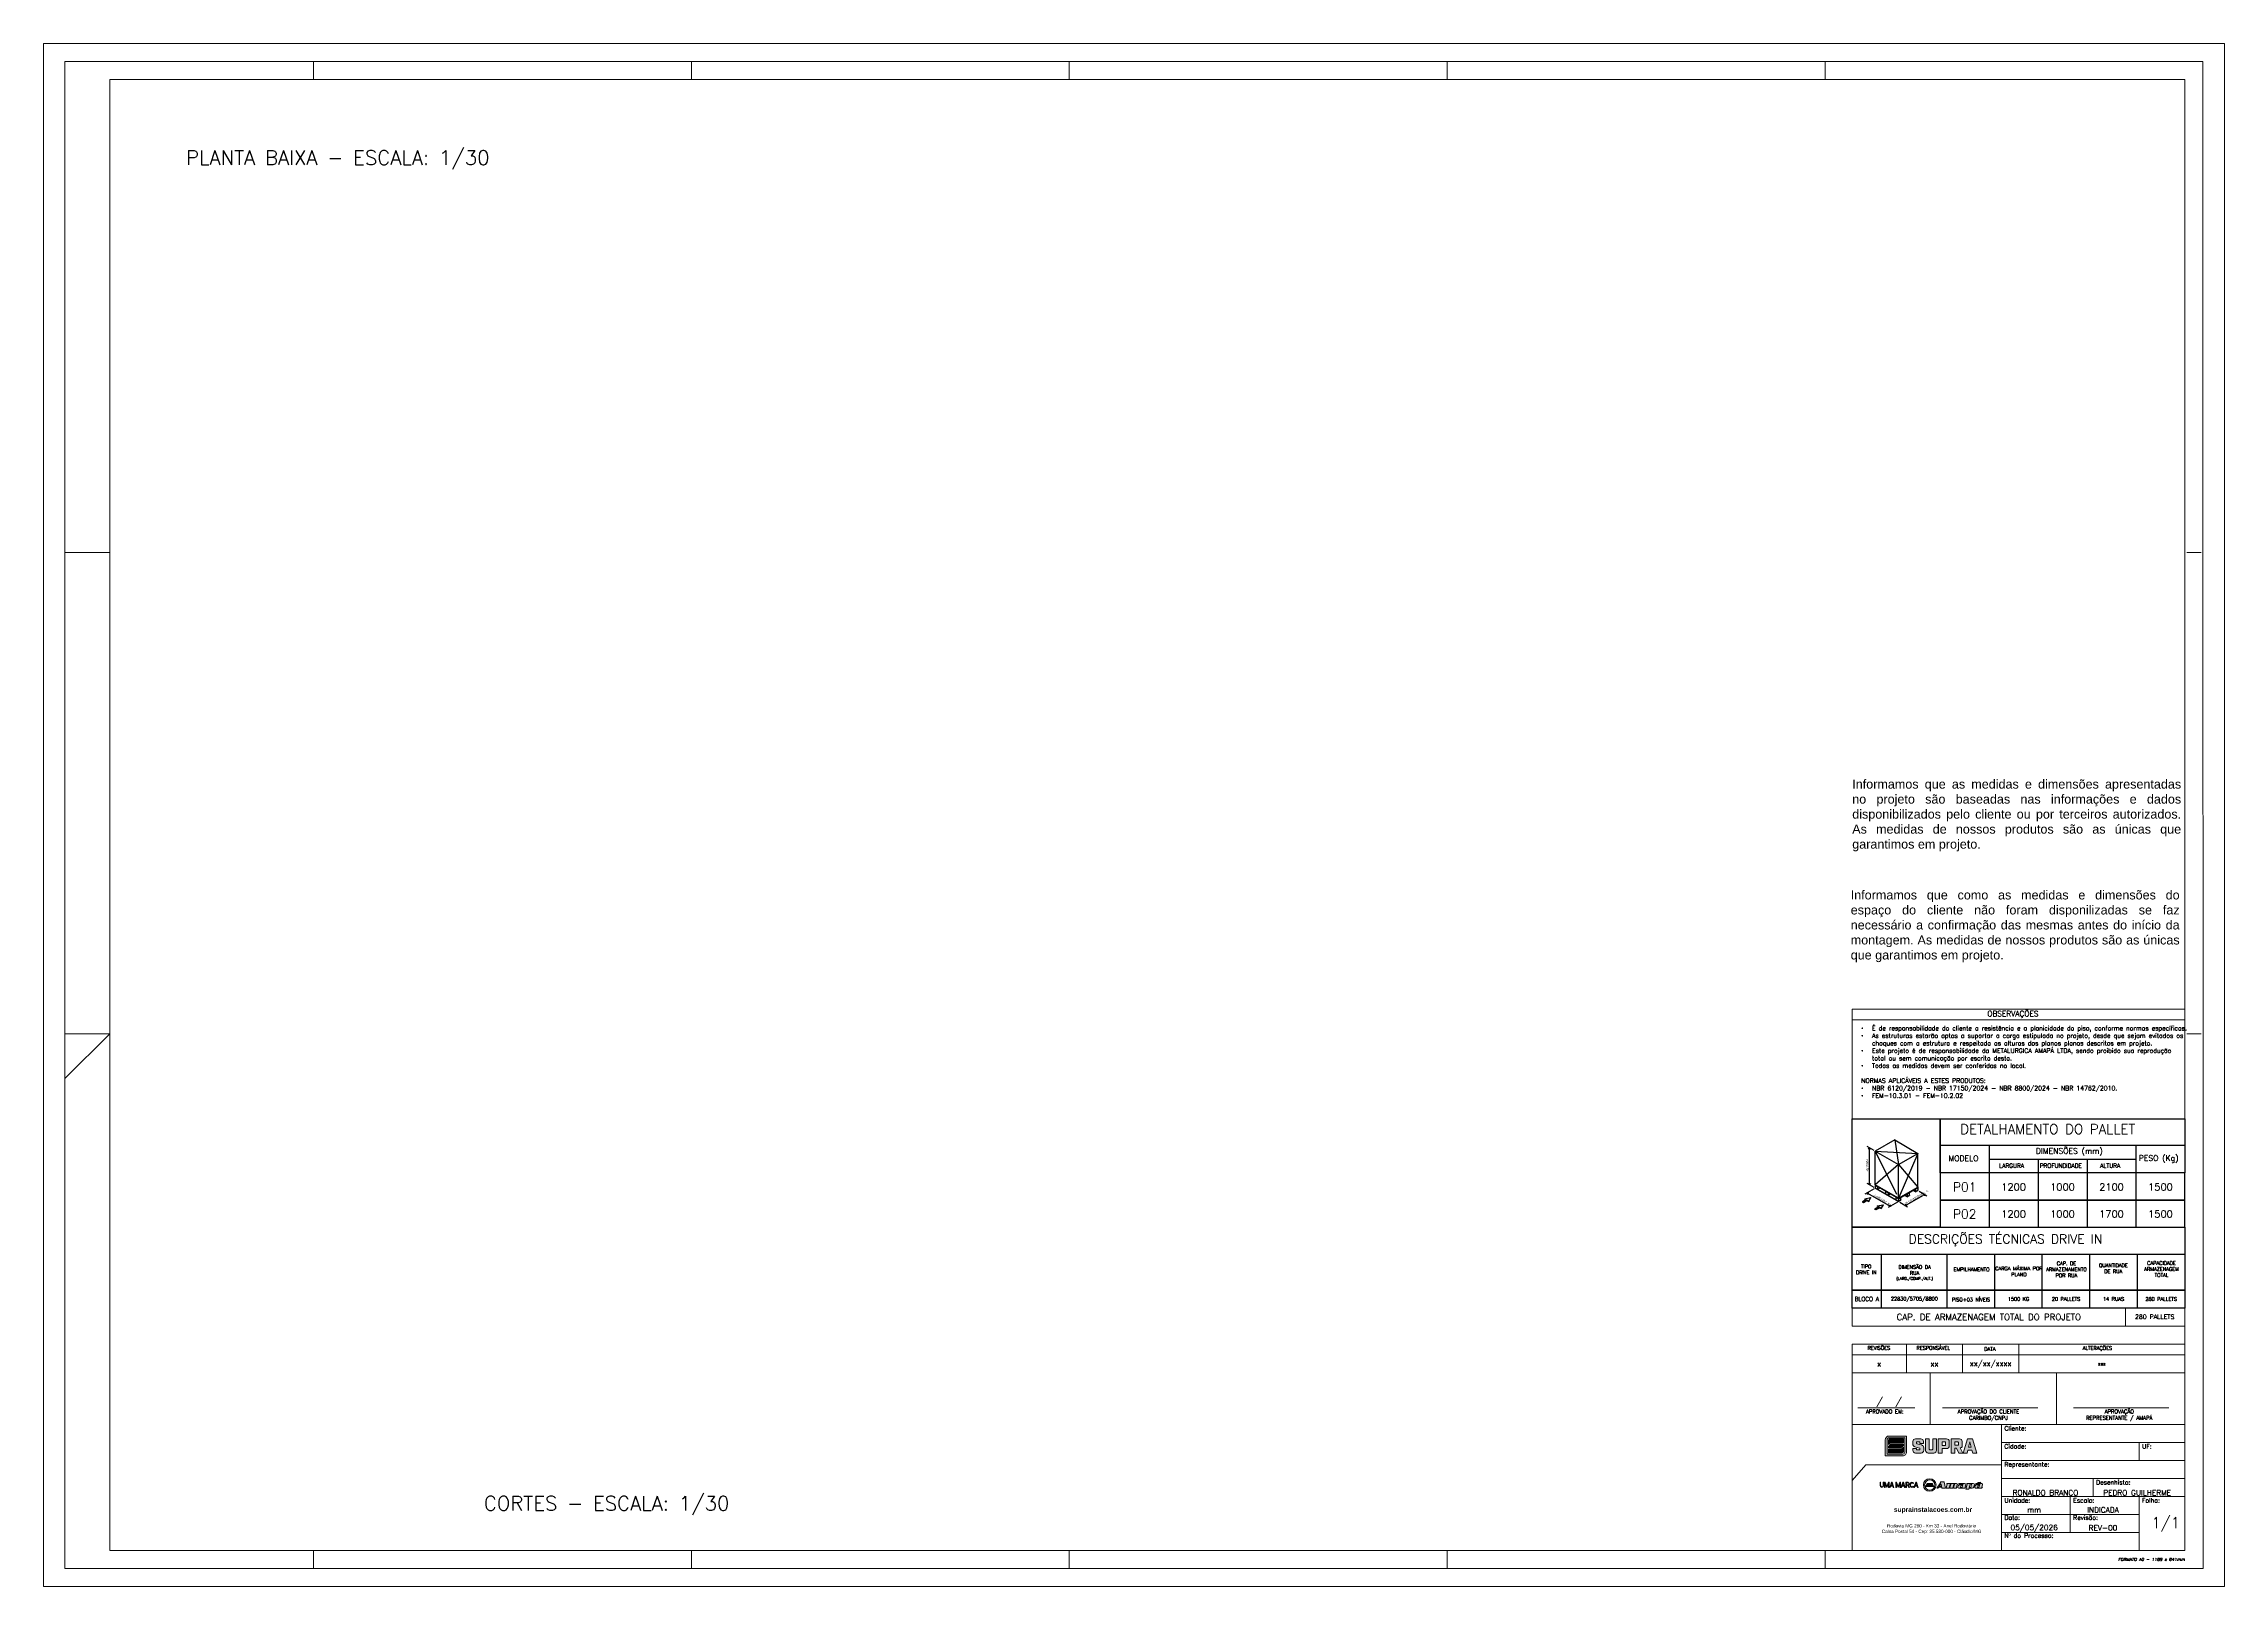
# Paper-space layout 'Layout2' of a CAD drawing. Header units: millimetres. Extents: x 15 to 242, y 17 to 178.
# The model-space entities are those that its viewports show. They can reach past a viewport. Long polylines and large blocks are cut down to what shows.
import ezdxf
from ezdxf.enums import TextEntityAlignment as Align

# ---------------------------------------------------------------- set-up
doc = ezdxf.new("R2010")
doc.units = ezdxf.units.MM
doc.linetypes.add('DASHED', pattern=[0.75, 0.5, -0.25])
doc.layers.add('02', color=2, linetype='Continuous')
doc.layers.add('9.3 - LEGENDA', color=7, linetype='Continuous')
doc.layers.add('9 - LEGENDA', color=2, linetype='Continuous', lineweight=20)
doc.layers.add('9.7 - LEGENDA', color=2, linetype='Continuous', lineweight=0)
doc.layers.add('9.1 - LEGENDA', color=30, linetype='Continuous', true_color=0xf2602b)
doc.layers.add('9.2 - LEGENDA', color=30, linetype='Continuous', true_color=0xf2602b)
doc.styles.add('-30', font='gbenor.shx')
doc.styles.add('Arial', font='arial.ttf')
doc.styles.add('DIM', font='dim.shx')
doc.styles.add('gbenor', font='gbenor.shx')
doc.styles.add('Legenda', font='romans.shx')
doc.styles.add('ROMANS', font='romans.shx')

# ---------------------------------------------------------------- blocks, each defined once
blk = doc.blocks.new('FORMATO DE FOLHA A0')
at = {"layer": '9.7 - LEGENDA', "color": 7}
for p, q in [((15093.8699536984, 18736.97038915727), (15093.8699536984, 18726.97038915727)), ((15303.8699536984, 18736.97038915727), (15303.8699536984, 18726.97038915727)), ((15513.8699536984, 18736.97038915727), (15513.8699536984, 18726.97038915727)), ((15723.8699536984, 18736.97038915727), (15723.8699536984, 18726.97038915727)), ((15933.8699536984, 18736.97038915727), (15933.8699536984, 18726.97038915727)), ((14980.67137753573, 18464.2843070894), (14955.7149496652, 18464.2843070894)), ((16142.8699536984, 18464.2843070894), (16134.8699536984, 18464.2843070894)), ((14980.67137753573, 18197.00529605156), (14955.7149496652, 18172.04886818104)), ((14980.67137753573, 18197.00529605156), (14955.7149496652, 18197.00529605156)), ((16142.8699536984, 18197.00529605156), (16134.8699536984, 18197.00529605156)), ((15093.8699536984, 17910.00529605156), (15093.8699536984, 17900.00529605156)), ((15303.8699536984, 17910.00529605156), (15303.8699536984, 17900.00529605156)), ((15513.8699536984, 17910.00529605156), (15513.8699536984, 17900.00529605156)), ((15723.8699536984, 17910.00529605156), (15723.8699536984, 17900.00529605156)), ((15933.8699536984, 17910.00529605156), (15933.8699536984, 17900.00529605156))]:
    blk.add_line(p, q, dxfattribs=at)
for points in [[(16143.91352582787, 17900.00529605156), (14955.7149496652, 17900.00529605156), (14955.7149496652, 18736.97038915727), (16143.8699536984, 18736.97038915727)], [(16133.8699536984, 17910.00529605156), (14980.67137753573, 17910.00529605156), (14980.67137753573, 18726.97038915727), (16133.8699536984, 18726.97038915727)]]:
    blk.add_lwpolyline(points, close=True, dxfattribs=at)
at = {"layer": '9.7 - LEGENDA', "color": 7, "style": 'ROMANS', "oblique": 8, "width": 1.15}
blk.add_text('FORMATO A0 - 1189 x 841mm', height=1.5, dxfattribs=at).set_placement((16133.8699536984, 17905.00529605156), align=Align.MIDDLE_RIGHT)
blk = doc.blocks.new('Tabela Observações')
at = {"layer": '9 - LEGENDA', "lineweight": 5}
for p, q in [((-185, -9.29035e-11), (-185, 60.9999999999071)), ((-185, 60.9999999999071), (0, 60.9999999999071)), ((0, 60.9999999999071), (0, -9.29035e-11)), ((-185, 54.9999999999071), (0, 54.9999999999071)), ((0, -9.29035e-11), (-185, -9.29035e-11))]:
    blk.add_line(p, q, dxfattribs=at)
at = {"layer": '9 - LEGENDA', "lineweight": 5, "attachment_point": 1}
for s, width, heights, insert, char_height, style in [('OBSERVAÇÕES', 37.15195202158066, [11.5686534162818], (-109.8070267885341, 60.0081465709462), 3, 'Legenda'), ('\\A1;\\pxi-3,l3,ql,t3;{\\fSymbol|b0|i0|c2|p18;\\H1.25x;·^I\\Fromans.shx|c0;É de responsabilidade do cliente a resistência e a planicidade do piso, conforme \\Fromans.shx|c0;normas específicas.\\P\\fSymbol|b0|i0|c2|p18;·^I\\Fromans.shx|c0;As estruturas estarão aptas a suportar a carga estipulada no projeto, desde que \\Fromans.shx|c0;sejam evitados os choques com a estrutura e respeitada as alturas dos planos planos descritos em projeto.\\P\\fSymbol|b0|i0|c2|p18;·^I\\Fromans.shx|c0;Este projeto é de responsabilidade da METALURGICA AMAPÁ LTDA, sendo proibido sua \\Fromans.shx|c0;reprodução total ou sem comunicação por escrito desta.\\P\\fSymbol|b0|i0|c2|p18;·^I\\Fromans.shx|c0;Todas as medidas devem ser conferidas no local.\\P\\Fromans.shx|c0;\\PNORMAS APLICÁVEIS A ESTES PRODUTOS:\\P\\fSymbol|b0|i0|c2|p18;·^I\\Fromans.shx|c0;NBR 6120/2019 - NBR 17150/2024 - NBR 8800/2024 - NBR 14762/2010.\\P\\fSymbol|b0|i0|c2|p18;·^I\\Fromans.shx|c0;FEM-10.3.01 - FEM-10.2.02}', 174.8428394279908, [95.64971922277778], (-179.9085662772413, 51.71062838984822), 2, 'ROMANS')]:
    blk.add_mtext_dynamic_manual_height_columns(s, width=width, gutter_width=15, heights=heights, dxfattribs=dict(at, insert=insert, char_height=char_height, style=style))
blk = doc.blocks.new('Bloco Legenda Supra 02')
at = {"layer": '9 - LEGENDA'}
for p, q in [((-185, 28.62464183381962), (0, 28.62464183381962)), ((-185, 0), (-185, 28.62464183381962)), ((-141.5441315839998, 1.45519e-11), (-141.5441315839998, 28.62464183381962)), ((-71.36867551301839, 0), (-71.36867551301839, 28.62464183381962)), ((0, 28.62464183381962), (0, 0)), ((-171.2289453375852, 9.800474187031796), (-168.0525941749802, 15.34105008292681)), ((-160.6272261398844, 9.800474187031796), (-157.4508749772795, 15.34105008292681)), ((0, 0), (-185, 0)), ((-147.9051631026668, 1.45519e-11), (-182.8796561604831, 1.45519e-11)), ((-181.8306645352859, 9.270388227145304), (-150.0255069421837, 9.270388227145304)), ((-75.01275347103365, 1.45519e-11), (-141.5441315839998, 1.45519e-11)), ((-134.7827405223507, 9.270388227145304), (-81.77414453378879, 9.270388227145304)), ((-2.120343839516863, 7.276e-12), (-68.65172195242485, 1.45519e-11)), ((-61.89033089065924, 9.270388227145304), (-8.881734902155586, 9.270388227145304))]:
    blk.add_line(p, q, dxfattribs=at)
at = {"layer": '9 - LEGENDA', "char_height": 2.12034383954084, "attachment_point": 1, "style": 'Legenda'}
for s, width, heights, insert in [('\\pxql;APROVADO EM:', 27.46187348681269, [0.730245475897739], (-177.2471073207562, 8.184340054765926)), ('\\pxqc;APROVAÇÃO DO CLIENTE\\PCARIMBO/CNPJ', 57.07910000940319, [13.5452840726797], (-137.6940265982994, 8.184340054765926)), ('\\pxqc;APROVAÇÃO\\PREPRESENTANTE / AMAPÁ', 60.55336808490972, [13.5452840726797], (-66.77501863829093, 8.184340054765926))]:
    blk.add_mtext_dynamic_manual_height_columns(s, width=width, gutter_width=15, heights=heights, dxfattribs=dict(at, insert=insert))
blk = doc.blocks.new('CABEÇALHO')
at = {"layer": '9.1 - LEGENDA', "lineweight": 0, "true_color": 0xf2602b}
h = blk.add_hatch(color=30, dxfattribs=at)
h.dxf.hatch_style = 1
h.paths.add_polyline_path([(12474.9876259537, 14877.65747777807, 0.4253787939279709), (12477.18400841889, 14879.77200888825), (12477.18400841889, 14888.69025331587), (12467.44780092473, 14888.69025331587, 0.4142135623070364), (12465.33174841312, 14886.57420080423), (12465.33174841312, 14877.65747777806), (12474.98762595394, 14877.65747777806)])
h.paths.add_polyline_path([(12486.71374439735, 14880.76414082266), (12486.71374439735, 14882.15910370773, 0.3392529492825846), (12485.512532182, 14883.72572475676), (12482.93523019129, 14884.41830577223, -0.3392529490301886), (12482.76025849402, 14884.64650387125), (12482.76025849402, 14885.22464520761, -0.4142135618294218), (12482.96234143824, 14885.42672815187), (12484.25786469116, 14885.42672815183, -0.4142135636339388), (12484.4599476355, 14885.22464520755), (12484.4599476355, 14884.58226928223), (12486.57657583287, 14884.58226928223), (12486.57657583275, 14885.58372372227, 0.4142135623813531), (12485.04465366396, 14887.11574121328), (12482.17383666694, 14887.11564589113, 0.4142135621858588), (12480.64181917588, 14885.58372372227), (12480.64181917599, 14884.27037277959, 0.3379034206299054), (12481.835449303, 14882.70580891254), (12484.41495630712, 14881.99922329278, -0.3379034202814653), (12484.59530507932, 14881.76282914866), (12484.59530507932, 14881.12503045805, -0.4142135614701106), (12484.39322213499, 14880.9229475138), (12482.94060798952, 14880.92294751383, -0.414213561959748), (12482.73852504518, 14881.12503045811), (12482.73852504518, 14881.84499860829), (12480.64200558719, 14881.84499860829), (12480.64191449802, 14880.76423614481, 0.414213562361943), (12482.15210321809, 14879.23221865379), (12485.16463710573, 14879.23221865379, 0.4174846688923885)])
h.paths.add_polyline_path([(12487.68088286564, 14880.6587322262, 0.3942084746268151), (12489.20918279312, 14879.23209473502), (12492.24967320574, 14879.23209473502, 0.4142135624845594), (12493.78159537454, 14880.76401690388), (12493.78159537454, 14887.11380617377), (12491.66506249931, 14887.11380617377), (12491.66506249931, 14881.25845286235, -0.4142135631032621), (12491.46297955509, 14881.05636991812), (12489.99959400723, 14881.05636991812, -0.414213561564382), (12489.79751106313, 14881.25845286242), (12489.79751106313, 14887.11380617377), (12487.68088286564, 14887.11380617377)])
h.paths.add_polyline_path([(12500.91630530319, 14883.20729502271), (12500.91630530319, 14885.58377138335, 0.4142135625590831), (12499.38438313427, 14887.1156935522), (12494.77946570197, 14887.11388243149), (12494.77946570197, 14879.23217099273), (12496.89609389935, 14879.23217099273), (12496.89609389935, 14881.67537285385), (12499.38438313427, 14881.67537285385, 0.4142135624022663)])
h.paths.add_polyline_path([(12506.98637046696, 14882.03627202151, 0.4142135624154749), (12508.0563532719, 14883.10625482651), (12508.0563532719, 14885.58378091556, 0.4142135624892966), (12506.5244311031, 14887.11570308442), (12501.90874226841, 14887.11570308442), (12501.90874226841, 14879.23399164567), (12504.02527514364, 14879.23399164567), (12504.02527514364, 14881.86840972673), (12504.89146746202, 14881.86840972673), (12506.23207808876, 14879.23399164567), (12508.36945051929, 14879.23399164567), (12506.98636221067, 14882.03627202151)], is_closed=False)
h.paths.add_polyline_path([(12513.93520349155, 14879.23205660615), (12516.18709381072, 14879.23205660615), (12513.78897932343, 14887.11376804491), (12510.997565672, 14887.11376804491), (12508.62118463342, 14879.23205660615), (12510.78290020473, 14879.23205660615), (12511.19964861621, 14880.85424884495), (12513.51835975792, 14880.85424884495)])
h.paths.add_polyline_path([(12466.34759649677, 14878.67332586178), (12466.34759649677, 14886.57429237354, -0.4142135625072969), (12467.44780467749, 14887.67450055429), (12476.16816033524, 14887.67450055429), (12476.16816033524, 14879.77200888825, -0.4297229248020033), (12475.01004146117, 14878.67332586178)], flags=16)
h.paths.add_polyline_path([(12498.59578304082, 14883.40937796701), (12496.89609389935, 14883.40937796701), (12496.89609389935, 14885.37987731832), (12498.59578304082, 14885.37978199616, -0.4142135630428722), (12498.79786598516, 14885.17769905186), (12498.79786598516, 14883.61336735412, -0.4142135621796293), (12498.59578304082, 14883.41128440989)], is_closed=False, flags=16)
h.paths.add_polyline_path([(12505.93982039668, 14885.20125315353), (12505.93982039668, 14883.7378676058, -0.4142135630377802), (12505.73773745246, 14883.5338782187), (12504.02708626442, 14883.5338782187), (12504.02708626442, 14885.40333609784), (12505.73773745246, 14885.40333609784, -0.414213562056759)], flags=16)
h.paths.add_polyline_path([(12512.3580986268, 14885.39234545469), (12513.08893350135, 14882.54316658423), (12511.62554795361, 14882.54316658423)], flags=16)
h.paths.add_polyline_path([(12468.11677548088, 14884.95690437078), (12475.43780207141, 14884.95690437078), (12475.43780207141, 14887.03921659645), (12470.19908770659, 14887.03921659645), (12467.75159634902, 14887.03921659645, 0.4142135623711697), (12467.07490445204, 14886.36252469944), (12467.07490445204, 14883.91503334187)], flags=0)
h.paths.add_polyline_path([(12468.45903916956, 14884.21576517252), (12467.07486632323, 14882.83168764829), (12467.07486632323, 14882.13192779256), (12474.05826188119, 14882.13192779256), (12475.43776394248, 14883.51142985389), (12475.43776394248, 14884.21576517252)], flags=0)
h.paths.add_polyline_path([(12467.07644867067, 14881.38783360785), (12467.07644867067, 14879.30704653648), (12474.76255907091, 14879.30704653648, 0.4142135622153152), (12475.43925096801, 14879.98373843349), (12475.43925096801, 14882.43122979106), (12474.39585478472, 14881.38783360785)], flags=0)
h = blk.add_hatch(color=30, dxfattribs=at)
h.dxf.hatch_style = 1
h.paths.add_polyline_path([(12468.11677548088, 14884.95690437078), (12475.43780207141, 14884.95690437078), (12475.43780207141, 14887.03921659645), (12470.19908770659, 14887.03921659645), (12467.75159634902, 14887.03921659645, 0.4142135623711697), (12467.07490445204, 14886.36252469944), (12467.07490445204, 14883.91503334187)])
h.paths.add_polyline_path([(12468.45903916956, 14884.21576517252), (12467.07486632323, 14882.83168764829), (12467.07486632323, 14882.13192779256), (12474.05826188119, 14882.13192779256), (12475.43776394248, 14883.51142985389), (12475.43776394248, 14884.21576517252)])
h.paths.add_polyline_path([(12467.07644867067, 14881.38783360785), (12467.07644867067, 14879.30704653648), (12474.76255907091, 14879.30704653648, 0.4142135622153152), (12475.43925096801, 14879.98373843349), (12475.43925096801, 14882.43122979106), (12474.39585478472, 14881.38783360785)])
h = blk.add_hatch(color=30, dxfattribs=at)
h.dxf.hatch_style = 1
h.paths.add_polyline_path([(12462.75035804052, 14861.14867410053), (12462.75035804052, 14862.98442583611), (12462.43350723533, 14862.98442583611), (12462.43350723533, 14861.16508834005, 0.9999999999857802), (12464.48026430149, 14861.16508834005), (12464.48026430149, 14862.98442583611), (12464.16360414071, 14862.98442583611), (12464.16360414059, 14861.16508834002, -0.9884528809562504), (12462.75035804052, 14861.1486741003)])
h.paths.add_polyline_path([(12466.18554885274, 14860.06859772288), (12466.94498037042, 14861.90011738889), (12467.11551168522, 14862.37110410013), (12467.11551168522, 14860.14170980697), (12467.4200659338, 14860.14170980697), (12467.4200659338, 14862.98440677167), (12467.07490445204, 14862.98440677167), (12466.39668740072, 14861.28281118731), (12466.19365123493, 14860.73051468764), (12465.99061506925, 14861.28281118731), (12465.32059572226, 14862.98440677167), (12464.96723653617, 14862.98440677167), (12464.96723653617, 14860.14170980697), (12465.27179078486, 14860.14170980697), (12465.27179078486, 14862.37110410013), (12465.43831856952, 14861.90011738889)])
h.paths.add_polyline_path([(12470.0917740373, 14860.14170980697), (12469.1049992075, 14862.98440677167), (12468.75573887346, 14862.98440677167), (12467.7688687214, 14860.14170980697), (12468.09372658663, 14860.14170980697), (12468.34146883766, 14860.86453762146), (12469.515075069, 14860.86453762146), (12469.75871846786, 14860.14170980697)])
h.paths.add_polyline_path([(12472.47503733468, 14860.06859772288), (12473.23446885225, 14861.90011738889), (12473.40500016705, 14862.37110410013), (12473.40500016705, 14860.14170980697), (12473.70955441574, 14860.14170980697), (12473.70955441574, 14862.98440677167), (12473.36439293386, 14862.98440677167), (12472.68627120469, 14861.28281118731), (12472.48313971686, 14860.73051468764), (12472.28010355107, 14861.28281118731), (12471.6100842042, 14862.98440677167), (12471.25682034025, 14862.98440677167), (12471.25682034025, 14860.14170980697), (12471.56127926668, 14860.14170980697), (12471.56127926668, 14862.37110410013), (12471.72780705146, 14861.90011738889)])
h.paths.add_polyline_path([(12476.38127205144, 14860.14170980697), (12475.39449722153, 14862.98440677167), (12475.0452368876, 14862.98440677167), (12474.05836673554, 14860.14170980697), (12474.38322460065, 14860.14170980697), (12474.6309668518, 14860.86453762146), (12475.80457308314, 14860.86453762146), (12476.04821648189, 14860.14170980697)])
h.paths.add_polyline_path([(12478.07028511291, 14861.37616969471, 0.3404540232622124), (12478.65908999353, 14862.18030729763, 0.4142135625319516), (12477.85504771276, 14862.98434957839), (12476.7301510969, 14862.98434957839), (12476.7301510969, 14860.14165261369), (12477.04690657983, 14860.14165261369), (12477.04690657983, 14861.3518625481), (12477.72102477898, 14861.3518625481), (12478.33022859828, 14860.14165261369), (12478.69559837455, 14860.14165261369)])
edge = h.paths.add_edge_path()
edge.add_ellipse((12480.16335920858, 14861.56299156383), major_axis=(0.005868432428452615, 1.421269641502464), ratio=0.8128322552273043, start_angle=318.8452133540774, end_angle=582.7375263185695)
edge.add_line((12481.02687630845, 14860.62065947917), (12480.79728134124, 14860.82042007218))
edge.add_ellipse((12480.16335920858, 14861.5630392249), major_axis=(-0.001971652131292157, 1.132966342487655), ratio=0.7401849347672285, start_angle=682.0129505366467, end_angle=940.3853629617438, ccw=False)
edge.add_line((12480.7706483261, 14862.34349214497), (12481.01332767944, 14862.52738467537))
h.paths.add_polyline_path([(12483.60471736356, 14860.14170980697), (12482.61794253377, 14862.98440677167), (12482.26868219961, 14862.98440677167), (12481.28181204755, 14860.14170980697), (12481.60666991289, 14860.14170980697), (12481.8544121638, 14860.86453762146), (12483.02801839514, 14860.86453762146), (12483.27166179412, 14860.14170980697)])
h.paths.add_polyline_path([(12493.55923741028, 14861.48158645324, 0.999999999985476), (12486.54572005496, 14861.48158645324, 0.999999999985476)])
h.paths.add_polyline_path([(12496.56693700546, 14860.35995938684), (12496.69819559723, 14860.2747413905), (12496.82220970591, 14859.80613773286), (12496.95365894186, 14859.72806889729), (12498.75620067628, 14859.72806889729), (12498.85104620895, 14859.7920300556), (12498.85104620895, 14859.80613773286), (12498.09218662438, 14863.1145786909), (12497.95339758329, 14863.19979668723), (12496.12893175586, 14863.19979668723), (12496.03399090092, 14863.1145786909), (12496.0633501211, 14862.95834569763), (12496.09976317997, 14862.80220802652), (12496.05601031609, 14862.6673271934), (12493.92498847501, 14859.77067789545), (12493.99800523704, 14859.72806889729), (12494.57451356117, 14859.72806889729), (12494.74962033886, 14859.81319157148), (12495.09258941138, 14860.2747413905), (12495.27513131623, 14860.35995938684)])
h.paths.add_polyline_path([(12505.36094808342, 14861.64547381464), (12505.37553237142, 14861.77320548698, 0.3394602216589385), (12504.88794444835, 14862.27717365989), (12499.56631497755, 14862.27717365989), (12499.49339353767, 14862.24180914462), (12499.61740764646, 14862.10683298938), (12499.74885688241, 14861.90799099795), (12499.74151707739, 14861.87262648269), (12499.20645143099, 14859.89303073881, 0.4938240996721256), (12499.31603328368, 14859.74989766816), (12500.70252335731, 14859.74989766816, 0.3380993248164408), (12500.81202547691, 14859.83349947254), (12501.35193565973, 14861.80998455828, -0.2658196902913944), (12501.43171950193, 14861.88962715894), (12501.68284785266, 14861.95774915688), (12501.70897177812, 14861.94015817192, -0.3209207940510416), (12501.75515122556, 14861.81638195021), (12501.23528793415, 14859.89303073882, 0.4938240996294458), (12501.34486978672, 14859.74989766816), (12502.72411618215, 14859.74989766816, 0.3381236645763904), (12502.8336209148, 14859.8335090399), (12503.37322433766, 14861.80955031808, -0.2674115291100375), (12503.45365300631, 14861.8893746776), (12503.71168435582, 14861.95774915688), (12503.74097017765, 14861.93637497323, -0.3105146473708836), (12503.78363190273, 14861.8150654921), (12503.26412443731, 14859.89303073881, 0.4938240996723365), (12503.37370628999, 14859.74989766816), (12504.70928229725, 14859.74989766816, 0.0732736434652531), (12504.74202155015, 14859.75472141568), (12504.92254342193, 14859.80909743196, 0.069468481634049), (12504.95106003732, 14859.82222015725), (12505.23693397463, 14860.005456335), (12505.27344235564, 14860.04797001102), (12505.12006902668, 14860.09772816995), (12505.03169186107, 14860.15503309004, -0.327220959820238), (12504.98403029012, 14860.28049164628)])
h.paths.add_polyline_path([(12509.41865921866, 14859.74987860373), (12509.92215078076, 14860.00543727056), (12509.96590364464, 14860.04795094659), (12509.81272095997, 14860.09770910552), (12509.659347631, 14860.19703477909), (12509.659347631, 14860.21838693925), (12510.04626021169, 14861.64545475022), (12510.06808898245, 14861.77318642254), (12509.85647382385, 14862.15657208388), (12509.41122409139, 14862.27724991761), (12506.28046360899, 14862.27724991761), (12506.21478665197, 14862.2417900802), (12506.22927561783, 14862.21328875929), (12506.41906200567, 14862.02169125077), (12506.6016039104, 14861.95773009245), (12508.36769613608, 14861.95773009243, -0.1492503500684376), (12508.42112603989, 14861.94141786304), (12508.49174669474, 14861.89386425627), (12508.3379686734, 14861.68448832954, -0.2387143322668137), (12508.26086968028, 14861.64545475022), (12506.81923786756, 14861.64545475022, 0.3106837472731172), (12505.81516296902, 14860.99297436289), (12505.65286261584, 14860.38167377113), (12505.63103384497, 14860.24679293802, 0.335675556573266), (12506.11951113267, 14859.74987860373), (12506.3005372105, 14859.74987860373)])
h.paths.add_polyline_path([(12514.22070284382, 14862.27722132095), (12510.70531848279, 14862.27722132095, 0.1241168550726111), (12510.6599662718, 14862.26578723129), (12510.63774516232, 14862.2538220185, 0.2251021078412098), (12510.63153630282, 14862.22441686865), (12510.73439250487, 14862.11238978302, -0.039705375676845), (12510.74373321569, 14862.1004379496), (12510.87089207543, 14861.90803865902), (12510.8635522703, 14861.87257882162), (12510.14738767625, 14859.23881452982, 0.4942953070947975), (12510.23969558704, 14859.1180548397), (12511.66284018146, 14859.1180548397, 0.336979299564506), (12511.75501669427, 14859.18813607095), (12511.89144162632, 14859.67976877586, -0.3369793009336347), (12511.98361813913, 14859.74985000709), (12513.52742489377, 14859.74985000709, 0.3172240988219642), (12514.51257924732, 14860.38164517448), (12514.85554831972, 14861.64542615356), (12514.87747241273, 14861.77315782591, 0.4084020283339557)])
h.paths.add_polyline_path([(12518.78916908843, 14859.74987860373), (12519.29266065064, 14860.00543727056), (12519.33641351453, 14860.04795094659), (12519.18323082985, 14860.09770910552), (12519.02995282303, 14860.19703477909), (12519.02995282303, 14860.21838693925), (12519.41677008146, 14861.64545475022, 0.4044484957805962), (12518.91217645277, 14862.27724991761), (12515.66766704976, 14862.27724991761, 0.1244023141298327), (12515.63628418088, 14862.26931897591), (12515.61079035288, 14862.25555452887, 0.3380992275342125), (12515.59521474406, 14862.22240741048, 0.0770723360554174), (12515.60708932819, 14862.20601145038), (12515.83363882867, 14861.97730000083, 0.2001468218677437), (12515.88056928125, 14861.95773009245), (12517.74724381064, 14861.95773009245, -0.1492503452701808), (12517.78413926469, 14861.94646585528), (12517.80517859031, 14861.93229867114, -0.4262305519352431), (12517.82152302909, 14861.83840365342), (12517.69960675326, 14861.67240897472, -0.2387143283674659), (12517.64636686056, 14861.64545475022), (12516.17648445613, 14861.64545475022, 0.306916599729577), (12515.19113945841, 14861.01356426067), (12515.02337248561, 14860.38167377113, 0.428953444714711), (12515.49026196865, 14859.74987860373)])
h.paths.add_polyline_path([(12518.39428757663, 14862.59816144605), (12518.1965894509, 14863.09583835748), (12516.6730556306, 14862.8091093497), (12516.7568437948, 14862.59816144605)])
h.paths.add_polyline_path([(12469.41765583827, 14861.15288710567), (12468.43888806839, 14861.15288710567), (12468.7516400213, 14862.07875108589), (12468.93036904054, 14862.64734767212), (12469.1049992075, 14862.08685346809)], flags=16)
h.paths.add_polyline_path([(12475.70715385229, 14861.15288710567), (12474.72838608253, 14861.15288710567), (12475.04113803544, 14862.07875108589), (12475.21986705457, 14862.64734767212), (12475.39449722153, 14862.08685346809)], flags=16)
h.paths.add_polyline_path([(12477.84284647853, 14862.7488085617, -0.4142135622549509), (12478.42354897685, 14862.16810606325, -0.4142135624446368), (12477.89155609378, 14861.63611318015), (12477.04690657983, 14861.63611318015), (12477.04690657983, 14862.7488085617)], flags=16)
h.paths.add_polyline_path([(12482.93059916453, 14861.15288710567), (12481.95183139465, 14861.15288710567), (12482.26458334756, 14862.07875108589), (12482.44331236669, 14862.64734767212), (12482.61794253377, 14862.08685346809)], flags=16)
h.paths.add_polyline_path([(12492.89293562698, 14861.48158645324, 0.9999999999999999), (12487.21202183825, 14861.48158645324, 1.000000000005123)], flags=16)
h.paths.add_polyline_path([(12496.50116472641, 14860.67233005122), (12495.50133076283, 14860.67233005122), (12495.43565380593, 14860.71493904938), (12495.45033341607, 14860.75754804754), (12496.25294586465, 14861.89350203212), (12496.30413385582, 14861.92896186952), (12496.3333024317, 14861.89350203212), (12496.58876577633, 14860.74334504815)], flags=16)
h.paths.add_polyline_path([(12508.20893562418, 14861.32583960294, -0.4937865924770615), (12508.30128446602, 14861.2052309285), (12508.01350436938, 14860.14001368069, -0.3388793339461302), (12507.92115552766, 14860.06930310674), (12507.31495935105, 14860.06930310671, -0.4937865926388343), (12507.22261050933, 14860.18991178114), (12507.51039060586, 14861.25512902895, -0.3388793352818794), (12507.60273944757, 14861.32583960291)], flags=16)
h.paths.add_polyline_path([(12512.62234114083, 14861.95779681795), (12513.20618927009, 14861.95779681795), (12513.30113012503, 14861.88678182101), (12513.29388564216, 14861.87257882162), (12512.82671181656, 14860.15449250642), (12512.68811341988, 14860.06222067148), (12512.10426529074, 14860.06222067148), (12512.01666424082, 14860.13314034628), (12512.01666424082, 14860.15449250642), (12512.48374274416, 14861.87257882162)], flags=16)
h.paths.add_polyline_path([(12517.61810720964, 14861.32583960291, -0.4937865905540229), (12517.68187772374, 14861.24255456098), (12517.37810254081, 14860.11813154418, -0.3388793353273213), (12517.31433202672, 14860.06930310674), (12516.64680750548, 14860.06930310674, -0.4937865934129206), (12516.58303699138, 14860.15258814867), (12516.8868121743, 14861.27701116543, -0.3388793334987446), (12516.95058268829, 14861.32583960291)], flags=16)
h.paths.add_polyline_path([(12488.3543347213, 14860.79065679346, -0.2770407078031105), (12488.22167238391, 14860.71104037371), (12487.75931392536, 14860.71104037371), (12488.53764335493, 14862.17244808998, -0.2771400449720207), (12488.67033177866, 14862.25211346835), (12489.13338262467, 14862.25211346835)], flags=0)
h.paths.add_polyline_path([(12489.11806151034, 14860.79069875622, -0.2771258488561622), (12488.9853768126, 14860.71104037371), (12488.52242487782, 14860.71104037371), (12489.30075430726, 14862.17244808996, -0.277140043258895), (12489.433442731, 14862.25211346835), (12489.89649357689, 14862.25211346835)], flags=0)
h.paths.add_polyline_path([(12489.88117246268, 14860.79069875622, -0.2771258500749979), (12489.74848776493, 14860.71104037371), (12489.28553583015, 14860.71104037371), (12490.06458373341, 14862.17249704863, -0.277040709131754), (12490.1972460708, 14862.25211346835), (12490.65960452923, 14862.25211346835)], flags=0)
h.paths.add_polyline_path([(12491.49310595434, 14861.07217784672, 0.4081255769782538), (12491.54876200932, 14861.12668647747), (12491.54930580543, 14861.15278869138, 0.1283025041181985), (12491.54277828064, 14861.18012697057), (12491.19744065982, 14861.82829522809), (12490.64566116916, 14860.79193582985, -0.2771752448956575), (12490.51088042542, 14860.71100224486), (12490.04923777977, 14860.71100224486), (12490.80719853771, 14862.13408079124, -0.2771334100173652), (12491.00373244095, 14862.25207533949), (12491.39124420072, 14862.25207533947, -0.2771334095406929), (12491.58777810396, 14862.13408079123), (12492.3457388619, 14860.71100224486), (12490.89779550159, 14860.71100224486), (12491.05715077984, 14861.00972549998, -0.2769585656414379), (12491.16124915712, 14861.07217784674)], flags=0)
h.paths.add_polyline_path([(12491.16124915712, 14861.07217784674, 0.2769585658269271), (12491.05715077984, 14861.00972549998), (12490.89779550159, 14860.71100224486), (12492.3457388619, 14860.71100224486), (12491.58777810396, 14862.1340807912, 0.2771334103651715), (12491.39124420072, 14862.25207533949), (12491.00373244095, 14862.25207533949, 0.277133409594654), (12490.80719853771, 14862.13408079123), (12490.04923777977, 14860.71100224486), (12490.51088042542, 14860.71100224485, 0.2771752467207945), (12490.64566116916, 14860.79193582984), (12491.19744065982, 14861.82820648385), (12491.54277828064, 14861.18012697053, -0.1283025093501997), (12491.54930580543, 14861.15278869159), (12491.54876200932, 14861.12668647739, -0.4081255792984271), (12491.49310595434, 14861.07217784674)], flags=0)
h.paths.add_polyline_path([(12490.65960452923, 14862.25211346835), (12490.1972460708, 14862.25211346836, 0.2770407075883227), (12490.06458373341, 14862.17249704854), (12489.28553583015, 14860.71104037371), (12489.74848776493, 14860.7110403737, 0.2771258499746986), (12489.88117246256, 14860.79069875623)], flags=0)
h.paths.add_polyline_path([(12489.89649357689, 14862.25211346835), (12489.43344273112, 14862.25211346836, 0.2771400444106227), (12489.30075430715, 14862.17244808999), (12488.52242487782, 14860.71104037371), (12488.9853768126, 14860.7110403737, 0.2771258502528869), (12489.11806151034, 14860.79069875623)], flags=0)
h.paths.add_polyline_path([(12489.13338262467, 14862.25211346835), (12488.67033177866, 14862.25211346836, 0.2771400432979557), (12488.53764335481, 14862.17244808999), (12487.75931392536, 14860.71104037371), (12488.22167238391, 14860.7110403737, 0.2770407088740773), (12488.3543347213, 14860.79065679352)], flags=0)
h = blk.add_hatch(color=30, dxfattribs=at)
h.dxf.hatch_style = 1
h.paths.add_polyline_path([(12489.13338262467, 14862.25211346835), (12488.67033177866, 14862.25211346836, 0.2771400432979557), (12488.53764335481, 14862.17244808999), (12487.75931392536, 14860.71104037371), (12488.22167238391, 14860.7110403737, 0.2770407088740773), (12488.3543347213, 14860.79065679352)])
h.paths.add_polyline_path([(12489.89649357689, 14862.25211346835), (12489.43344273112, 14862.25211346836, 0.2771400444106227), (12489.30075430715, 14862.17244808999), (12488.52242487782, 14860.71104037371), (12488.9853768126, 14860.7110403737, 0.2771258502528869), (12489.11806151034, 14860.79069875623)])
h.paths.add_polyline_path([(12490.65960452923, 14862.25211346835), (12490.1972460708, 14862.25211346836, 0.2770407075883227), (12490.06458373341, 14862.17249704854), (12489.28553583015, 14860.71104037371), (12489.74848776493, 14860.7110403737, 0.2771258499746986), (12489.88117246256, 14860.79069875623)])
h.paths.add_polyline_path([(12491.16124915712, 14861.07217784674, 0.2769585658269271), (12491.05715077984, 14861.00972549998), (12490.89779550159, 14860.71100224486), (12492.3457388619, 14860.71100224486), (12491.58777810396, 14862.1340807912, 0.2771334103651715), (12491.39124420072, 14862.25207533949), (12491.00373244095, 14862.25207533949, 0.277133409594654), (12490.80719853771, 14862.13408079123), (12490.04923777977, 14860.71100224486), (12490.51088042542, 14860.71100224485, 0.2771752467207945), (12490.64566116916, 14860.79193582984), (12491.19744065982, 14861.82820648385), (12491.54277828064, 14861.18012697053, -0.1283025093501997), (12491.54930580543, 14861.15278869159), (12491.54876200932, 14861.12668647739, -0.4081255792984271), (12491.49310595434, 14861.07217784674)])
at = {"layer": '9 - LEGENDA'}
for p, q in [((12446.85929409521, 14895.16254114626), (12631.85929409521, 14895.16254114626)), ((12446.85929409521, 14825.16254114626), (12446.85929409521, 14895.16254114626)), ((12529.89822500038, 14895.16254114626), (12529.89822500038, 14825.16254114626)), ((12631.85929409521, 14825.16254114626), (12631.85929409521, 14895.16254114626)), ((12529.89822500038, 14885.16254114626), (12631.85929409521, 14885.16254114626)), ((12606.35929409504, 14875.16254114626), (12606.35929409533, 14885.16254114626)), ((12529.89822500038, 14875.16254114626), (12631.85929409521, 14875.16254114626)), ((12529.89822500038, 14865.16254114626), (12631.85929409521, 14865.16254114626)), ((12580.8787595478, 14865.16254114626), (12580.8787595478, 14855.16254114626)), ((12529.89822500038, 14855.16254114626), (12631.85929409521, 14855.16254114626)), ((12568.12875954745, 14845.16254114626), (12568.1287595478, 14855.16254114626)), ((12606.35929409533, 14825.16254114626), (12606.35929409533, 14855.16254114626)), ((12529.89822500038, 14845.16254114626), (12606.35929409533, 14845.16254114626)), ((12529.89822500038, 14835.16254114626), (12606.35929409533, 14835.16254114626)), ((12568.1287595478, 14835.16254114626), (12568.1287595478, 14845.16254114626)), ((12446.85929409521, 14825.16254114626), (12631.85929409521, 14825.16254114626))]:
    blk.add_line(p, q, dxfattribs=at)
at = {"layer": '9.1 - LEGENDA', "lineweight": 0}
for p, q in [((12465.33174841312, 14877.65747777806), (12465.33174841312, 14886.57420080423)), ((12466.34759649677, 14886.57429237353), (12466.34759649677, 14878.6718007075)), ((12468.45903916956, 14884.21576517252), (12467.07486632323, 14882.83168764829)), ((12467.07490445204, 14886.36252469944), (12467.07490445204, 14883.91503334187)), ((12467.07490445204, 14883.91503334187), (12468.11677548088, 14884.95690437078)), ((12467.44780092473, 14888.69025331587), (12477.18400841889, 14888.69025331587)), ((12476.16816033524, 14887.67450055429), (12467.44780467749, 14887.67450055429)), ((12470.19908770659, 14887.03921659645), (12467.75159634902, 14887.03921659645)), ((12468.11677548088, 14884.95690437078), (12475.43780207141, 14884.95690437078)), ((12475.43776394248, 14884.21576517252), (12468.45903916956, 14884.21576517252)), ((12475.43780207141, 14887.03921659645), (12470.19908770659, 14887.03921659645)), ((12474.05826188119, 14882.13192779256), (12475.43776394248, 14883.51142985389)), ((12475.43776394248, 14883.51142985389), (12475.43776394248, 14884.21576517252)), ((12475.43780207141, 14884.95690437078), (12475.43780207141, 14887.03921659645)), ((12476.16816033524, 14879.77200888825), (12476.16816033524, 14887.67450055429)), ((12477.18400841889, 14888.69025331587), (12477.18400841889, 14879.77200888825)), ((12480.64181917588, 14884.27037277959), (12480.64181917588, 14885.58372372227)), ((12482.17383666694, 14887.11574121328), (12485.04465366396, 14887.11574121328)), ((12482.76025849402, 14885.22464520755), (12482.76025849402, 14884.64650387124)), ((12482.93523019141, 14884.41830577221), (12485.512532182, 14883.72572475676)), ((12484.25786469105, 14885.42672815187), (12482.96234143824, 14885.42672815187)), ((12484.4599476355, 14884.58226928223), (12484.4599476355, 14885.22464520755)), ((12486.57657583287, 14884.58226928223), (12484.4599476355, 14884.58226928223)), ((12486.57657583287, 14885.58372372227), (12486.57657583287, 14884.58226928223)), ((12487.68088286564, 14880.6587322262), (12487.68088286564, 14887.11380617377)), ((12487.68088286564, 14887.11380617377), (12489.79751106313, 14887.11380617377)), ((12489.79751106313, 14887.11380617377), (12489.79751106313, 14881.25845286242)), ((12491.66506249931, 14881.25845286242), (12491.66506249931, 14887.11380617377)), ((12491.66506249931, 14887.11380617377), (12493.78159537454, 14887.11380617377)), ((12493.78159537454, 14887.11380617377), (12493.78159537454, 14880.76401690388)), ((12494.77946570197, 14887.1156935522), (12499.38438313427, 14887.1156935522)), ((12494.77946570197, 14887.11388243149), (12494.77946570197, 14887.1156935522)), ((12494.77946570197, 14879.23217099273), (12494.77946570197, 14887.11388243149)), ((12498.59578304082, 14885.37987731832), (12496.89609389935, 14885.37987731832)), ((12496.89609389935, 14885.37987731832), (12496.89609389935, 14883.40937796701)), ((12496.89609389935, 14883.40937796701), (12498.59578304082, 14883.40937796701)), ((12498.59578304082, 14883.40937796701), (12498.59578304082, 14883.41118908775)), ((12498.79786598516, 14883.6133673542), (12498.79786598516, 14885.17769905186)), ((12500.91630530319, 14885.58377138335), (12500.91630530319, 14883.20729502271)), ((12501.90874226841, 14879.23399164567), (12501.90874226841, 14887.11570308442)), ((12501.90874226841, 14887.11570308442), (12506.5244311031, 14887.11570308442)), ((12505.73773745246, 14885.40333609784), (12504.02708626442, 14885.40333609784)), ((12504.02708626442, 14885.40333609784), (12504.02708626442, 14883.5338782187)), ((12504.02708626442, 14883.5338782187), (12505.73773745246, 14883.5338782187)), ((12505.73773745246, 14883.5338782187), (12505.73773745246, 14883.53568933942)), ((12505.93982039668, 14883.73786760588), (12505.93982039668, 14885.20125315353)), ((12508.0563532719, 14885.58378091556), (12508.0563532719, 14883.10625482651)), ((12508.62118463342, 14879.23205660615), (12510.997565672, 14887.11376804491)), ((12510.997565672, 14887.11376804491), (12513.78897932343, 14887.11376804491)), ((12512.3580986268, 14885.39234545469), (12511.62554795361, 14882.54316658423)), ((12513.09074462201, 14882.54316658423), (12512.3580986268, 14885.39234545469)), ((12513.78897932343, 14887.11376804491), (12516.18709381072, 14879.23205660615)), ((12475.0679521544, 14877.65747777806), (12465.33174841312, 14877.65747777806)), ((12466.34607134255, 14878.67332586178), (12475.0679521544, 14878.67332586178)), ((12466.34759649677, 14878.6718007075), (12466.34607134255, 14878.67332586178)), ((12467.07486632323, 14882.83168764829), (12467.07486632323, 14882.13192779256)), ((12467.07486632323, 14882.13192779256), (12474.05826188119, 14882.13192779256)), ((12467.07644867067, 14881.38935876215), (12467.07644867067, 14879.30704653648)), ((12467.07644867067, 14881.38783360785), (12467.07644867067, 14881.38935876215)), ((12474.39585478472, 14881.38783360785), (12467.07644867067, 14881.38783360785)), ((12467.07644867067, 14879.30704653648), (12474.76255907091, 14879.30704653648)), ((12475.43925096801, 14882.43122979106), (12474.39585478472, 14881.38783360785)), ((12475.06947730874, 14877.65747777806), (12475.0679521544, 14877.65747777806)), ((12475.43925096801, 14879.98373843349), (12475.43925096801, 14882.43122979106)), ((12480.64191449802, 14880.76423614481), (12480.64200558719, 14881.84499860829)), ((12480.64200558719, 14881.84499860829), (12482.73852504518, 14881.84499860829)), ((12481.835449303, 14882.70580891254), (12484.41495630712, 14881.99922329281)), ((12485.18172690629, 14879.23221865379), (12482.15210321809, 14879.23221865379)), ((12482.73852504518, 14881.84499860829), (12482.73852504518, 14881.12503045811)), ((12482.94070331166, 14880.9229475138), (12484.39322213499, 14880.9229475138)), ((12484.59530507932, 14881.12503045811), (12484.59530507932, 14881.76282914866)), ((12486.71374439735, 14882.15910370773), (12486.71374439735, 14880.76414082266)), ((12492.24967320574, 14879.23209473502), (12489.20918279312, 14879.23209473502)), ((12489.99959400735, 14881.05636991812), (12491.46297955509, 14881.05636991812)), ((12496.89609389935, 14879.23217099273), (12494.77946570197, 14879.23217099273)), ((12499.38438313427, 14881.67537285385), (12496.89609389935, 14881.67537285385)), ((12496.89609389935, 14881.67537285385), (12496.89609389935, 14879.23217099273)), ((12504.02527514364, 14879.23399164567), (12501.90874226841, 14879.23399164567)), ((12504.89146746202, 14881.86840972673), (12504.02527514364, 14881.86840972673)), ((12504.02527514364, 14881.86840972673), (12504.02527514364, 14879.23399164567)), ((12506.23207808876, 14879.23399164567), (12504.89146746202, 14881.86840972673)), ((12508.37215553348, 14879.23399164567), (12506.23207808876, 14879.23399164567)), ((12506.98636221067, 14882.03627202151), (12508.37034441271, 14879.23218052495)), ((12506.98637046696, 14882.03627202151), (12506.98636221067, 14882.03627202151)), ((12508.37034441271, 14879.23218052495), (12508.37215553348, 14879.23399164567)), ((12510.78290020473, 14879.23205660615), (12508.62118463342, 14879.23205660615)), ((12511.19964861621, 14880.85424884495), (12510.78290020473, 14879.23205660615)), ((12513.51835975792, 14880.85424884495), (12511.19964861621, 14880.85424884495)), ((12511.62554795361, 14882.54316658423), (12513.08893350135, 14882.54316658423)), ((12513.08893350135, 14882.54316658423), (12513.09074462201, 14882.54316658423)), ((12513.93520349155, 14879.23205660615), (12513.51835975792, 14880.85424884495)), ((12516.18709381072, 14879.23205660615), (12513.93520349155, 14879.23205660615)), ((12462.43350723533, 14861.16508834005), (12462.43350723533, 14862.98442583611)), ((12462.43350723533, 14862.98442583611), (12462.75035804052, 14862.98442583611)), ((12462.75035804052, 14862.98442583611), (12462.75035804052, 14861.14867410053)), ((12464.16360414071, 14861.16508834005), (12464.16360414071, 14862.98442583611)), ((12464.16360414071, 14862.98442583611), (12464.48026430149, 14862.98442583611)), ((12464.48026430149, 14862.98442583611), (12464.48026430149, 14861.16508834005)), ((12464.96723653617, 14860.14170980697), (12464.96723653617, 14862.98440677167)), ((12464.96723653617, 14862.98440677167), (12465.32059572226, 14862.98440677167)), ((12465.27179078486, 14860.14170980697), (12464.96723653617, 14860.14170980697)), ((12465.43831856952, 14861.90011738889), (12465.27179078486, 14862.37110410013)), ((12465.27179078486, 14862.37110410013), (12465.27179078486, 14860.14170980697)), ((12465.32059572226, 14862.98440677167), (12465.99061506925, 14861.28281118731)), ((12466.18554885274, 14860.06859772288), (12465.43831856952, 14861.90011738889)), ((12465.99061506925, 14861.28281118731), (12466.19365123493, 14860.73051468764)), ((12466.94498037042, 14861.90011738889), (12466.18554885274, 14860.06859772288)), ((12466.19365123493, 14860.73051468764), (12466.39668740072, 14861.28281118731)), ((12466.39668740072, 14861.28281118731), (12467.07490445204, 14862.98440677167)), ((12467.11551168522, 14862.37110410013), (12466.94498037042, 14861.90011738889)), ((12467.07490445204, 14862.98440677167), (12467.4200659338, 14862.98440677167)), ((12467.11551168522, 14860.14170980697), (12467.11551168522, 14862.37110410013)), ((12467.4200659338, 14860.14170980697), (12467.11551168522, 14860.14170980697)), ((12467.4200659338, 14862.98440677167), (12467.4200659338, 14860.14170980697)), ((12467.7688687214, 14860.14170980697), (12468.75573887346, 14862.98440677167)), ((12468.09372658663, 14860.14170980697), (12467.7688687214, 14860.14170980697)), ((12468.34146883766, 14860.86453762146), (12468.09372658663, 14860.14170980697)), ((12469.515075069, 14860.86453762146), (12468.34146883766, 14860.86453762146)), ((12468.7516400213, 14862.07875108589), (12468.43888806839, 14861.15288710567)), ((12468.43888806839, 14861.15288710567), (12469.41765583827, 14861.15288710567)), ((12468.93036904054, 14862.64734767212), (12468.7516400213, 14862.07875108589)), ((12468.75573887346, 14862.98440677167), (12469.1049992075, 14862.98440677167)), ((12469.1049992075, 14862.08685346809), (12468.93036904054, 14862.64734767212)), ((12469.1049992075, 14862.98440677167), (12470.0917740373, 14860.14170980697)), ((12469.41765583827, 14861.15288710567), (12469.1049992075, 14862.08685346809)), ((12469.75871846786, 14860.14170980697), (12469.515075069, 14860.86453762146)), ((12470.0917740373, 14860.14170980697), (12469.75871846786, 14860.14170980697)), ((12471.25682034025, 14860.14170980697), (12471.25682034025, 14862.98440677167)), ((12471.25682034025, 14862.98440677167), (12471.6100842042, 14862.98440677167)), ((12471.56127926668, 14860.14170980697), (12471.25682034025, 14860.14170980697)), ((12471.72780705146, 14861.90011738889), (12471.56127926668, 14862.37110410013)), ((12471.56127926668, 14862.37110410013), (12471.56127926668, 14860.14170980697)), ((12471.6100842042, 14862.98440677167), (12472.28010355107, 14861.28281118731)), ((12472.47503733468, 14860.06859772288), (12471.72780705146, 14861.90011738889)), ((12472.28010355107, 14861.28281118731), (12472.48313971686, 14860.73051468764)), ((12473.23446885225, 14861.90011738889), (12472.47503733468, 14860.06859772288)), ((12472.48313971686, 14860.73051468764), (12472.68627120469, 14861.28281118731)), ((12472.68627120469, 14861.28281118731), (12473.36439293386, 14862.98440677167)), ((12473.40500016705, 14862.37110410013), (12473.23446885225, 14861.90011738889)), ((12473.36439293386, 14862.98440677167), (12473.70955441574, 14862.98440677167)), ((12473.40500016705, 14860.14170980697), (12473.40500016705, 14862.37110410013)), ((12473.70955441574, 14860.14170980697), (12473.40500016705, 14860.14170980697)), ((12473.70955441574, 14862.98440677167), (12473.70955441574, 14860.14170980697)), ((12474.05836673554, 14860.14170980697), (12475.0452368876, 14862.98440677167)), ((12474.38322460065, 14860.14170980697), (12474.05836673554, 14860.14170980697)), ((12474.6309668518, 14860.86453762146), (12474.38322460065, 14860.14170980697)), ((12475.80457308314, 14860.86453762146), (12474.6309668518, 14860.86453762146)), ((12475.04113803544, 14862.07875108589), (12474.72838608253, 14861.15288710567)), ((12474.72838608253, 14861.15288710567), (12475.70715385229, 14861.15288710567)), ((12475.21986705457, 14862.64734767212), (12475.04113803544, 14862.07875108589)), ((12475.0452368876, 14862.98440677167), (12475.39449722153, 14862.98440677167)), ((12475.39449722153, 14862.08685346809), (12475.21986705457, 14862.64734767212)), ((12475.39449722153, 14862.98440677167), (12476.38127205144, 14860.14170980697)), ((12475.70715385229, 14861.15288710567), (12475.39449722153, 14862.08685346809)), ((12476.04821648189, 14860.14170980697), (12475.80457308314, 14860.86453762146)), ((12476.38127205144, 14860.14170980697), (12476.04821648189, 14860.14170980697)), ((12476.7301510969, 14860.14165261369), (12476.7301510969, 14862.98434957839)), ((12476.7301510969, 14862.98434957839), (12477.85504771276, 14862.98434957839)), ((12477.04690657983, 14860.14165261369), (12476.7301510969, 14860.14165261369)), ((12477.84284647841, 14862.7488085617), (12477.04690657983, 14862.7488085617)), ((12477.04690657983, 14862.7488085617), (12477.04690657983, 14861.63611318015)), ((12477.04690657983, 14861.63611318015), (12477.89155609378, 14861.63611318015)), ((12477.72102477898, 14861.3518625481), (12477.04690657983, 14861.3518625481)), ((12477.04690657983, 14861.3518625481), (12477.04690657983, 14860.14165261369)), ((12478.33022859828, 14860.14165261369), (12477.72102477898, 14861.3518625481)), ((12478.07028511291, 14861.37616969471), (12478.69559837455, 14860.14165261369)), ((12478.69559837455, 14860.14165261369), (12478.33022859828, 14860.14165261369)), ((12481.01332767944, 14862.52738467537), (12480.77064832599, 14862.34349214492)), ((12480.79728134124, 14860.82042007218), (12481.02687630845, 14860.62065947917)), ((12481.28181204755, 14860.14170980697), (12482.26868219961, 14862.98440677167)), ((12481.60666991289, 14860.14170980697), (12481.28181204755, 14860.14170980697)), ((12481.8544121638, 14860.86453762146), (12481.60666991289, 14860.14170980697)), ((12483.02801839514, 14860.86453762146), (12481.8544121638, 14860.86453762146)), ((12482.26458334756, 14862.07875108589), (12481.95183139465, 14861.15288710567)), ((12481.95183139465, 14861.15288710567), (12482.93059916453, 14861.15288710567)), ((12482.44331236669, 14862.64734767212), (12482.26458334756, 14862.07875108589)), ((12482.26868219961, 14862.98440677167), (12482.61794253377, 14862.98440677167)), ((12482.61794253377, 14862.08685346809), (12482.44331236669, 14862.64734767212)), ((12482.61794253377, 14862.98440677167), (12483.60471736356, 14860.14170980697)), ((12482.93059916453, 14861.15288710567), (12482.61794253377, 14862.08685346809)), ((12483.27166179412, 14860.14170980697), (12483.02801839514, 14860.86453762146)), ((12483.60471736356, 14860.14170980697), (12483.27166179412, 14860.14170980697)), ((12487.75931392536, 14860.71104037371), (12488.53764335481, 14862.17244808999)), ((12488.22167238391, 14860.71104037371), (12487.75931392536, 14860.71104037371)), ((12489.13338262467, 14862.25211346835), (12488.3543347213, 14860.79065679352)), ((12488.52242487782, 14860.71104037371), (12489.30075430715, 14862.17244808999)), ((12488.9853768126, 14860.71104037371), (12488.52242487782, 14860.71104037371)), ((12488.67033177866, 14862.25211346835), (12489.13338262467, 14862.25211346835)), ((12489.89649357689, 14862.25211346835), (12489.11806151034, 14860.79069875623)), ((12489.28553583015, 14860.71104037371), (12490.06458373341, 14862.17249704854)), ((12489.74848776493, 14860.71104037371), (12489.28553583015, 14860.71104037371)), ((12489.433442731, 14862.25211346835), (12489.89649357689, 14862.25211346835)), ((12490.65960452923, 14862.25211346835), (12489.88117246256, 14860.79069875623)), ((12490.80719853771, 14862.13408079123), (12490.04923777977, 14860.71100224486)), ((12490.04923777977, 14860.71100224486), (12490.51088042542, 14860.71100224486)), ((12490.1972460708, 14862.25211346835), (12490.65960452923, 14862.25211346835)), ((12490.64566116916, 14860.79193582984), (12491.19744065982, 14861.82829522809)), ((12491.05715077984, 14861.00972549998), (12490.89779550159, 14860.71100224486)), ((12490.89779550159, 14860.71100224486), (12492.3457388619, 14860.71100224486)), ((12491.39124420072, 14862.25207533949), (12491.00373244095, 14862.25207533949)), ((12491.49310595434, 14861.07217784674), (12491.16124915712, 14861.07217784674)), ((12491.19744065982, 14861.82820648385), (12491.54277828064, 14861.18012697057)), ((12491.54930580543, 14861.15278869138), (12491.54876200932, 14861.12668647739)), ((12492.3457388619, 14860.71100224486), (12491.58777810396, 14862.13408079123)), ((12496.05601031609, 14862.6673271934), (12493.92498847501, 14859.77067789545)), ((12493.92498847501, 14859.77067789545), (12493.99800523704, 14859.72806889729)), ((12493.99800523704, 14859.72806889729), (12494.57451356117, 14859.72806889729)), ((12494.57451356117, 14859.72806889729), (12494.74962033886, 14859.81319157148)), ((12494.74962033886, 14859.81319157148), (12495.09258941138, 14860.2747413905)), ((12495.09258941138, 14860.2747413905), (12495.27513131623, 14860.35995938684)), ((12495.27513131623, 14860.35995938684), (12496.56693700546, 14860.35995938684)), ((12495.43565380593, 14860.71493904938), (12495.45033341607, 14860.75754804754)), ((12495.50133076283, 14860.67233005122), (12495.43565380593, 14860.71493904938)), ((12495.45033341607, 14860.75754804754), (12496.25294586465, 14861.89350203212)), ((12496.50116472641, 14860.67233005122), (12495.50133076283, 14860.67233005122)), ((12496.12893175586, 14863.19979668723), (12496.03399090092, 14863.1145786909)), ((12496.03399090092, 14863.1145786909), (12496.0633501211, 14862.95834569763)), ((12496.09976317997, 14862.80220802652), (12496.05601031609, 14862.6673271934)), ((12496.0633501211, 14862.95834569763), (12496.09976317997, 14862.80220802652)), ((12497.95339758329, 14863.19979668723), (12496.12893175586, 14863.19979668723)), ((12496.25294586465, 14861.89350203212), (12496.30413385582, 14861.92896186952)), ((12496.30413385582, 14861.92896186952), (12496.3333024317, 14861.89350203212)), ((12496.3333024317, 14861.89350203212), (12496.58876577633, 14860.74334504815)), ((12496.58876577633, 14860.74334504815), (12496.50116472641, 14860.67233005122)), ((12496.56693700546, 14860.35995938684), (12496.69819559723, 14860.2747413905)), ((12496.69819559723, 14860.2747413905), (12496.82220970591, 14859.80613773286)), ((12496.82220970591, 14859.80613773286), (12496.95365894186, 14859.72806889729)), ((12496.95365894186, 14859.72806889729), (12498.75620067628, 14859.72806889729)), ((12498.09218662438, 14863.1145786909), (12497.95339758329, 14863.19979668723)), ((12498.85104620895, 14859.80613773286), (12498.09218662438, 14863.1145786909)), ((12498.75620067628, 14859.72806889729), (12498.85104620895, 14859.7920300556)), ((12498.85104620895, 14859.7920300556), (12498.85104620895, 14859.80613773286)), ((12499.74151707739, 14861.87262648269), (12499.20645143099, 14859.8930307388)), ((12499.31603328368, 14859.74989766816), (12500.70252335731, 14859.74989766816)), ((12499.56631497755, 14862.27717365989), (12499.49339353767, 14862.24180914462)), ((12499.49339353767, 14862.24180914462), (12499.61740764646, 14862.10683298938)), ((12504.88794444835, 14862.27717365989), (12499.56631497755, 14862.27717365989)), ((12499.61740764646, 14862.10683298938), (12499.74885688241, 14861.90799099795)), ((12499.74885688241, 14861.90799099795), (12499.74151707739, 14861.87262648269)), ((12500.81202547691, 14859.83349947254), (12501.35193565973, 14861.80998455826)), ((12501.75515122556, 14861.81638195021), (12501.23528793415, 14859.89303073879)), ((12501.34486978672, 14859.74989766816), (12502.72411618215, 14859.74989766816)), ((12501.43171950193, 14861.88962715894), (12501.68284785266, 14861.95774915688)), ((12501.68284785266, 14861.95774915688), (12501.70897177812, 14861.94015817194)), ((12502.8336209148, 14859.8335090399), (12503.37322433766, 14861.80955031808)), ((12503.78363190273, 14861.8150654921), (12503.26412443731, 14859.8930307388)), ((12503.37370628999, 14859.74989766816), (12504.70928229725, 14859.74989766816)), ((12503.45365300631, 14861.8893746776), (12503.71168435582, 14861.95774915688)), ((12503.71168435582, 14861.95774915688), (12503.74097017765, 14861.93637497325)), ((12504.74202155015, 14859.75472141569), (12504.92254342193, 14859.80909743196)), ((12504.95106003744, 14859.82222015729), (12505.23693397463, 14860.005456335)), ((12504.98403029012, 14860.28049164628), (12505.36094808342, 14861.64547381464)), ((12505.12006902668, 14860.09772816995), (12505.03169186118, 14860.15503308996)), ((12505.27344235564, 14860.04797001102), (12505.12006902668, 14860.09772816995)), ((12505.23693397463, 14860.005456335), (12505.27344235564, 14860.04797001102)), ((12505.36094808342, 14861.64547381464), (12505.37553237142, 14861.77320548698)), ((12505.65286261584, 14860.38167377113), (12505.63103384497, 14860.24679293802)), ((12505.81516296902, 14860.99297436289), (12505.65286261584, 14860.38167377113)), ((12506.3005372105, 14859.74987860373), (12506.11951113267, 14859.74987860373)), ((12506.28046360899, 14862.27724991761), (12506.21478665197, 14862.2417900802)), ((12506.21478665197, 14862.2417900802), (12506.22927561783, 14862.21328875929)), ((12506.22927561783, 14862.21328875929), (12506.41906200567, 14862.02169125077)), ((12509.41122409139, 14862.27724991761), (12506.28046360899, 14862.27724991761)), ((12506.3005372105, 14859.74987860373), (12509.41865921866, 14859.74987860373)), ((12506.41906200567, 14862.02169125077), (12506.6016039104, 14861.95773009245)), ((12506.6016039104, 14861.95773009245), (12508.36769613596, 14861.95773009245)), ((12508.26086968028, 14861.64545475022), (12506.81923786756, 14861.64545475022)), ((12507.22261050933, 14860.18991178114), (12507.51039060586, 14861.25512902895)), ((12507.92115552766, 14860.06930310674), (12507.31495935105, 14860.06930310674)), ((12507.60273944757, 14861.32583960291), (12508.20893562418, 14861.32583960291)), ((12508.30128446602, 14861.2052309285), (12508.01350436949, 14860.14001368069)), ((12508.49174669474, 14861.89386425627), (12508.3379686734, 14861.68448832954)), ((12508.42112603989, 14861.94141786303), (12508.49174669474, 14861.89386425627)), ((12509.85647382385, 14862.15657208388), (12509.41122409139, 14862.27724991761)), ((12509.41865921866, 14859.74987860373), (12509.92215078076, 14860.00543727056)), ((12509.659347631, 14860.21838693925), (12510.04626021169, 14861.64545475022)), ((12509.659347631, 14860.19703477909), (12509.659347631, 14860.21838693925)), ((12509.81272095997, 14860.09770910552), (12509.659347631, 14860.19703477909)), ((12509.96590364464, 14860.04795094659), (12509.81272095997, 14860.09770910552)), ((12510.06808898245, 14861.77318642254), (12509.85647382385, 14862.15657208388)), ((12509.92215078076, 14860.00543727056), (12509.96590364464, 14860.04795094659)), ((12510.04626021169, 14861.64545475022), (12510.06808898245, 14861.77318642254)), ((12510.8635522703, 14861.87257882162), (12510.14738767625, 14859.23881452982)), ((12510.23969558704, 14859.1180548397), (12511.66284018146, 14859.1180548397)), ((12510.63153630282, 14862.22441686865), (12510.73439250487, 14862.11238978302)), ((12510.6599662718, 14862.26578723129), (12510.63774516232, 14862.2538220185)), ((12514.22070284382, 14862.27722132095), (12510.70531848279, 14862.27722132095)), ((12510.74373321569, 14862.1004379496), (12510.87089207543, 14861.90803865902)), ((12510.87089207543, 14861.90803865902), (12510.8635522703, 14861.87257882162)), ((12511.75501669427, 14859.18813607095), (12511.89144162632, 14859.67976877585)), ((12511.98361813913, 14859.74985000709), (12513.52742489377, 14859.74985000709)), ((12514.51257924732, 14860.38164517448), (12514.85554831972, 14861.64542615356)), ((12514.85554831972, 14861.64542615356), (12514.87747241273, 14861.77315782591)), ((12515.19113945841, 14861.01356426067), (12515.02337248561, 14860.38167377113)), ((12515.49026196865, 14859.74987860373), (12518.78916908843, 14859.74987860373)), ((12515.60708932819, 14862.20601145038), (12515.83363882867, 14861.97730000082)), ((12515.63628418076, 14862.26931897584), (12515.61079035125, 14862.25555452802)), ((12518.91217645277, 14862.27724991761), (12515.66766704976, 14862.27724991761)), ((12515.88056928125, 14861.95773009245), (12517.74724381064, 14861.95773009245)), ((12517.64636686056, 14861.64545475022), (12516.17648445613, 14861.64545475022)), ((12516.58303699138, 14860.15258814867), (12516.8868121743, 14861.27701116543)), ((12517.31433202672, 14860.06930310674), (12516.64680750548, 14860.06930310674)), ((12516.6730556306, 14862.8091093497), (12518.1965894509, 14863.09583835748)), ((12516.7568437948, 14862.59816144605), (12516.6730556306, 14862.8091093497)), ((12518.39428757663, 14862.59816144605), (12516.7568437948, 14862.59816144605)), ((12516.95058268829, 14861.32583960291), (12517.61810720964, 14861.32583960291)), ((12517.68187772374, 14861.24255456098), (12517.3781025407, 14860.1181315442)), ((12517.82152302909, 14861.83840365342), (12517.69960675315, 14861.67240897475)), ((12517.78413926469, 14861.94646585528), (12517.80517859031, 14861.93229867113)), ((12518.1965894509, 14863.09583835748), (12518.39428757663, 14862.59816144605)), ((12518.78916908843, 14859.74987860373), (12519.29266065064, 14860.00543727056)), ((12519.02995282303, 14860.21838693925), (12519.41677008146, 14861.64545475022)), ((12519.02995282303, 14860.19703477909), (12519.02995282303, 14860.21838693925)), ((12519.18323082985, 14860.09770910552), (12519.02995282303, 14860.19703477909)), ((12519.33641351453, 14860.04795094659), (12519.18323082985, 14860.09770910552)), ((12519.29266065064, 14860.00543727056), (12519.33641351453, 14860.04795094659))]:
    blk.add_line(p, q, dxfattribs=at)
blk.add_lwpolyline([(12512.62234114083, 14861.95779681795), (12513.20618927009, 14861.95779681795), (12513.30113012503, 14861.88678182101), (12513.29388564216, 14861.87257882162), (12512.82671181656, 14860.15449250642), (12512.68811341988, 14860.06222067148), (12512.10426529074, 14860.06222067148), (12512.01666424082, 14860.13314034628), (12512.01666424082, 14860.15449250642), (12512.48374274416, 14861.87257882162)], close=True, dxfattribs=at)
for radius in [3.506758677685242, 2.840456894329962]:
    blk.add_circle((12490.05247873262, 14861.48158645324), radius, dxfattribs=at)
for centre, radius, start, end in [((12467.44780092473, 14886.57420080423), 2.116052511643259, 90, 180), ((12467.44780467749, 14886.57429237353), 1.100208180760778, 90, 180), ((12467.75159634902, 14886.36252469944), 0.6766918970035551, 90, 180), ((12482.26401892044, 14884.27037277959), 1.622199744474285, 180, 254.6811475455433), ((12482.17383666694, 14885.58372372227), 1.53192216885789, 90, 180), ((12482.96234143824, 14885.22464520755), 0.2020829443041578, 90, 180), ((12482.9965523304, 14884.64650387124), 0.2362938364552539, 180, 254.9586277066252), ((12484.25786469105, 14885.22464520755), 0.2020829443041578, 0, 90), ((12485.04465366396, 14885.58372372227), 1.53192216885789, 0, 90), ((12485.0915446529, 14882.15910370773), 1.622199744474285, 0, 74.95862768481675), ((12498.59578304082, 14885.17769905186), 0.2020829443198857, 0, 90), ((12498.59578304082, 14883.6133673542), 0.2020829443198857, 270, 0), ((12499.38438313427, 14885.58377138335), 1.53192216885789, 0, 90), ((12499.38438313427, 14883.20729502271), 1.53192216885789, 270, 0), ((12505.73773745246, 14885.20125315353), 0.2020829443198857, 0, 90), ((12505.73773745246, 14883.73786760588), 0.2020829443198857, 270, 0), ((12506.5244311031, 14885.58378091556), 1.53192216885789, 0, 90), ((12506.98637046696, 14883.10625482651), 1.069982805007616, 270, 0), ((12474.76255907091, 14879.98373843349), 0.6766918970035551, 270, 0), ((12475.0679521544, 14879.77200888825), 2.116056264484288, 267.8245104346448, 0), ((12475.0679521544, 14879.77200888825), 1.100208180768642, 266.9827779686125, 0), ((12482.17383666694, 14880.76423614481), 1.53192216885789, 180, 270), ((12482.94060798952, 14881.12503045811), 0.2020829443041578, 180, 270), ((12484.39322213499, 14881.12503045811), 0.2020829443041578, 270, 0), ((12484.35020257599, 14881.76282914866), 0.2451025032001839, 0, 74.68114753628613), ((12485.18172690629, 14880.76414082266), 1.53201749100028, 269.3608468838502, 0), ((12489.20918279312, 14880.76401690388), 1.531922168859856, 183.9408834393042, 270), ((12489.99959400735, 14881.25845286242), 0.2020829443100557, 180, 270), ((12491.46297955509, 14881.25845286242), 0.2020829443100557, 270, 0), ((12492.24967320574, 14880.76401690388), 1.531922168859856, 270, 0), ((12463.45688576841, 14861.16508834005), 1.02337853306667, 180, 0), ((12463.45688576841, 14861.16508834005), 0.7067183722102135, 180, 0), ((12477.84284647841, 14862.16810606325), 0.5807024984531822, 0, 90), ((12477.85504771276, 14862.18030729762), 0.8040422807737032, 0, 90), ((12477.89155609378, 14862.16810606325), 0.5319928831061405, 270, 0), ((12477.84264139152, 14862.1604906466), 0.816689059235505, 286.1850047050727, 1.390396871730016), ((12488.22167238391, 14860.8613741248), 0.1503337510899536, 270, 331.9395908539308), ((12488.67033177866, 14862.10177971726), 0.1503337510899536, 90, 151.9607335982508), ((12488.9853768126, 14860.8613741248), 0.1503337510899536, 270, 331.9577127323006), ((12489.433442731, 14862.10177971726), 0.1503337510899536, 90, 151.9607335982508), ((12489.74848776493, 14860.8613741248), 0.1503337510899536, 270, 331.9577127323006), ((12490.1972460708, 14862.10177971726), 0.1503337510899536, 90, 151.9395908539308), ((12490.51088042542, 14860.86369592601), 0.1526936811559712, 270, 331.9682260672843), ((12491.00373244095, 14862.02940281218), 0.2226725273119966, 90, 151.9593216841926), ((12491.16124915712, 14860.95419374747), 0.1179840992621629, 90, 151.922106373616), ((12491.39124420072, 14862.02940281218), 0.2226725273119966, 28.04067831580745, 90), ((12491.49310595434, 14861.12784597854), 0.0556681318162032, 270, 358.806510576057), ((12491.49364975044, 14861.15394819253), 0.0556681318162032, 358.8065105685309, 28.05150433715449), ((12499.31603328368, 14859.86341182039), 0.1135141522298471, 164.8749199798779, 270), ((12500.70252335731, 14859.86341182039), 0.1135141522298471, 270, 344.7214421955716), ((12501.34486978672, 14859.86341182039), 0.1135141522298471, 164.874919976093, 270), ((12501.46143777932, 14861.78007221042), 0.1135141522298471, 105.1770370502856, 164.7214421955715), ((12501.64556937288, 14861.84600086862), 0.1135141522298471, 344.8749199798778, 56.04498278114777), ((12502.72411618215, 14859.86341182039), 0.1135141522298471, 270, 344.7264481937967), ((12503.37370628999, 14859.86341182039), 0.1135141522298471, 164.8749199798779, 270), ((12503.48272907043, 14861.7796475376), 0.1135141522298471, 104.8414327601538, 164.7264481937967), ((12503.67405005017, 14861.84468441051), 0.1135141522298471, 344.874919976093, 53.87625652222028), ((12504.70928229725, 14859.86341182039), 0.1135141522298471, 270, 286.7631243631423), ((12504.80335362531, 14861.7074781312), 0.5759414924715321, 6.552962000317956, 81.55418729960265), ((12504.88980416903, 14859.91778783665), 0.1135141522298471, 286.7631243631423, 302.6585906523749), ((12505.09344946764, 14860.25027730654), 0.1135141522298471, 164.5633685460977, 237.0400926385025), ((12506.20365727316, 14860.32114495092), 0.5774303528537742, 187.3981515321614, 261.6207251580093), ((12506.79155747786, 14860.58924623), 1.056571172304864, 88.49877507080353, 157.5354566430007), ((12507.31495935105, 14860.16496273092), 0.0956596241754276, 164.8818303643046, 270), ((12507.60273944757, 14861.23017997873), 0.0956596241754276, 90, 164.881830367744), ((12507.92115552766, 14860.16496273092), 0.0956596241754276, 270, 344.8818303846574), ((12508.20893562418, 14861.23017997873), 0.0956596241754276, 344.8818303812179, 90), ((12508.26086968028, 14861.74111437439), 0.0956596241754276, 270, 323.7042459499411), ((12508.36769613596, 14861.86207046828), 0.0956596241754276, 56.04498283942094, 90), ((12510.23969558704, 14859.21371446387), 0.0956596241754276, 164.7881153195143, 270), ((12510.66564351235, 14862.2325732465), 0.0350689070850994, 142.7052966490792, 193.4491012167007), ((12510.70531848279, 14862.18156169678), 0.0956596241754276, 90, 118.3007558301296), ((12510.66392824364, 14862.04769394402), 0.0956596241754276, 33.46116547360694, 42.5561885607964), ((12511.66284018146, 14859.21371446387), 0.0956596241754276, 270, 344.4910056357022), ((12511.98361813913, 14859.65419038291), 0.0956596241754276, 90, 164.4910056322614), ((12513.57219805076, 14860.76400566931), 1.015143508470687, 267.4721353739676, 337.873262570213), ((12514.29199437328, 14861.69020989735), 0.5913246938836266, 8.063745637692387, 96.92456188749755), ((12515.55728351007, 14860.28781737218), 0.5420977823251968, 170.02982300132, 262.8981408763055), ((12516.15003616627, 14860.60249794275), 1.04329210399828, 88.54735050872439, 156.7958273424132), ((12515.62471069869, 14862.22878045544), 0.0301765974730361, 117.4707721755549, 192.1921946737365), ((12515.65401978065, 14862.25249828171), 0.0660567396991284, 207.0990842222601, 224.7279151120626), ((12515.66766704976, 14862.21119317791), 0.0660567396991284, 90, 118.3651830060176), ((12515.88056928125, 14862.02378683215), 0.0660567396991284, 224.727915040663, 270), ((12516.64680750548, 14860.13535984644), 0.0660567396991284, 164.8818304228479, 270), ((12516.95058268829, 14861.25978286321), 0.0660567396991284, 90, 164.8818304048589), ((12517.31433202672, 14860.13535984644), 0.0660567396991284, 270, 344.8818304178669), ((12517.61810720964, 14861.25978286321), 0.0660567396991284, 344.8818304293519, 90), ((12517.64636686056, 14861.71151148991), 0.0660567396991284, 270, 323.7042459710623), ((12517.74724381064, 14861.89167335275), 0.0660567396991284, 56.04498270892528, 90), ((12517.76828313638, 14861.87750616859), 0.0660567396991284, 323.7042459824278, 56.04498282838514), ((12518.83782660387, 14861.70047058989), 0.5815516253263106, 354.5715976823106, 82.65478198237726)]:
    blk.add_arc(centre, radius, start, end, dxfattribs=at)
for centre, major_axis, ratio, start_param, end_param in [((12480.16335920858, 14861.56299156383), (0.005868432428452626, 1.421269641502464), 0.8128322552273043, 5.461517792092501, 10.2740879013054), ((12480.16335920858, 14861.5630392249), (-0.001971652131292159, 1.132966342487655), 0.7401849347672285, 5.471012543732289, 10.2794894678193)]:
    blk.add_ellipse(centre, major_axis=major_axis, ratio=ratio, start_param=start_param, end_param=end_param, dxfattribs=at)
at = {"layer": '9.3 - LEGENDA', "color": 30, "lineweight": 0, "true_color": 0xf2602b}
for p, q in [((12446.85929409521, 14864.04820982929), (12454.60093436153, 14872.59064830253)), ((12454.60093436153, 14872.59064830253), (12529.89822500038, 14872.69326158674))]:
    blk.add_line(p, q, dxfattribs=at)
blk.add_blockref('Bloco Legenda Supra 02', (12631.85929409521, 14895.16254114626))
at = {"layer": '9 - LEGENDA', "char_height": 2.5, "attachment_point": 1, "style": 'Legenda'}
for s, width, insert in [('\\pxi-3,l4,ql;{\\Fromans.shx|c228;Cidade:}', 13.70545953908004, (12529.00910533774, 14884.17747446093)), ('\\pxi-3,l4,ql;{\\Fromans.shx|c228;Cliente:}', 13.70545953908004, (12529.02525602068, 14894.17747446094)), ('\\pxi-3,l4,ql;UF:', 13.70545953908004, (12605.56476011508, 14884.17747446093)), ('\\pxi-3,l4,ql;Representante:', 13.70545953908004, (12529.02525602068, 14874.17747446093)), ('\\pxi-3,l4,ql;Desenhista:', 31.40032468695426, (12580.00579056815, 14864.17747446093)), ('\\pxi-3,l4,ql;Unidade:', 31.40032468695426, (12529.02525602073, 14854.17747446092)), ('\\pxi-3,l4,ql;Escala:', 31.40032468695426, (12567.25579056809, 14854.17747446111)), ('\\pxi-3,l4,ql;Folha:', 31.40032468695426, (12605.48632511557, 14854.17747446093)), ('\\pxi-3,l4,ql;Nº do Processo:', 36.7411011564395, (12528.95242637182, 14834.65896176994)), ('\\pxi-3,l4,ql;Data:', 31.40032468695426, (12529.02525602079, 14844.67747446093)), ('\\pxi-3,l4,ql;Revisão:', 31.40032468695426, (12567.25579056815, 14844.67747446093))]:
    blk.add_mtext_dynamic_manual_height_columns(s, width=width, gutter_width=12.5, heights=[0], dxfattribs=dict(at, insert=insert))
at = {"layer": '9 - LEGENDA', "style": 'Legenda'}
for tag, height, p in [('CLIENTE', 3, (12580.8787595478, 14887.73679113491)), ('CIDADE', 3, (12568.1287595478, 14877.54580966949)), ('UF', 3, (12619.10929409521, 14877.54580966949)), ('RT', 3, (12554.33632192303, 14857.16254114625)), ('REPRESENTANTE', 3, (12580.8787595478, 14867.52699909506)), ('DESENHISTA', 3, (12605.31685647044, 14857.16254114625)), ('UNIDADE', 3, (12548.08632192285, 14847.66254114625)), ('ESCALA', 3, (12586.31685647033, 14847.6383889202)), ('REVISÃO', 3, (12586.31685647044, 14837.66254114644)), ('FOLHA', 6, (12619.10929409527, 14840.16254114626)), ('CADASTRO', 3, (12566.62308289206, 14827.71829514715))]:
    blk.add_attdef(tag, text='', height=height, dxfattribs=at).set_placement(p, align=Align.MIDDLE)
at = {"layer": '9.1 - LEGENDA', "lineweight": 0, "insert": (12451.57995832801, 14839.71499567685), "char_height": 1.843479439130077, "width": 78.97939984122158, "attachment_point": 1, "style": 'Arial'}
blk.add_mtext('\\pxqc;Rodovia MG 260 - Km 33 - Anel Rodoviário\\PCaixa Postal 54 - Cep: 35.530-000 - Cláudio/MG', dxfattribs=at)
at = {"layer": '9.2 - LEGENDA', "lineweight": 0, "insert": (12470.07015065461, 14849.19563466172), "char_height": 2.642320529419777, "width": 46.83414545849078, "attachment_point": 1, "style": 'Arial'}
blk.add_mtext('{\\fArial|b1|i0|c1|p0;suprainstalacoes.com.br}', dxfattribs=at)
blk = doc.blocks.new('Bloco Revisões de Projeto')
at = {"layer": '9.7 - LEGENDA'}
for p, q in [((471381.4239856385, 51900.49688162298), (471381.4239856385, 51890.49688162298)), ((471412.6614351485, 51900.49688162298), (471412.6614351485, 51890.49688162298)), ((471443.8988846585, 51900.49688162298), (471443.8988846585, 51890.49688162298))]:
    blk.add_line(p, q, dxfattribs=at)
blk.add_lwpolyline([(471536.2467080482, 51900.49688162298), (471536.2467080482, 51890.49688162298), (471351.2467080482, 51890.49688162298), (471351.2467080482, 51900.49688162298)], close=True, dxfattribs=at)
at = {"layer": '9.7 - LEGENDA', "style": 'Legenda'}
for tag, height, p in [('XXXX', 3, (471366.3353468433, 51895.49688162298)), ('XXXX', 3, (471397.0427103935, 51895.49688162298)), ('XX/XX/XX', 3, (471428.2801599035, 51895.49688162298)), ('XXXXX', 2, (471490.0727963534, 51895.49688162298))]:
    blk.add_attdef(tag, text='', height=height, dxfattribs=at).set_placement(p, align=Align.MIDDLE)
blk = doc.blocks.new('CAPCIDADE TOTAL')
at = {"layer": '9.7 - LEGENDA'}
blk.add_line((13294.36811654699, 14817.84344309309), (13294.36811654699, 14827.84344309309), dxfattribs=at)
blk.add_lwpolyline([(13142.368116547, 14827.84344309309), (13327.368116547, 14827.84344309309), (13327.368116547, 14817.84344309309), (13142.368116547, 14817.84344309309)], close=True, dxfattribs=at)
at = {"layer": '9.7 - LEGENDA', "insert": (13218.36811654699, 14822.84344309309), "char_height": 3.5, "width": 151.9999999999935, "attachment_point": 5, "style": 'Legenda'}
blk.add_mtext('\\pxqc;CAP. DE ARMAZENAGEM TOTAL DO PROJETO', dxfattribs=at)
at = {"layer": '9.7 - LEGENDA', "style": 'Legenda'}
blk.add_attdef('XPALLETS', text='', height=2, dxfattribs=at).set_placement((13310.57557446662, 14822.99824383446), align=Align.MIDDLE)
blk = doc.blocks.new('_Open90')
at = {"color": 0, "linetype": 'ByBlock', "lineweight": -2, "transparency": 16777216}
for p, q in [((0, 0), (-1, 0)), ((-0.5, 0.5), (0, 0)), ((0, 0), (-0.5, -0.5))]:
    blk.add_line(p, q, dxfattribs=at)
blk = doc.blocks.new('Bloco Seta Din')
for p, q in [((151.5544456622738, 132.5000000000036), (-21.6506350946147, 32.50000000000182)), ((-21.6506350946147, 32.50000000000182), (21.6506350946147, 7.499999999996362)), ((-21.6506350946147, 32.50000000000182), (-21.6506350946147, 12.50000000000182)), ((21.6506350946147, -12.50000000000364), (-21.6506350946147, 12.50000000000182)), ((194.8557158515032, 107.5000000000036), (21.6506350946147, 7.499999999996362)), ((194.8557158515032, 87.50000000000182), (21.6506350946147, -12.50000000000364)), ((21.6506350946147, 7.499999999996362), (21.6506350946147, -12.50000000000364)), ((86.60254037844425, 170.0000000000036), (346.410161513777, 220.0000000000036)), ((86.60254037844425, 170.0000000000036), (151.5544456622738, 132.5000000000055)), ((86.60254037844425, 170.0000000000036), (86.60254037844425, 150.0000000000036)), ((134.2339375865849, 122.5000000000055), (86.60254037844425, 150.0000000000036)), ((194.8557158515032, 107.5000000000018), (259.8076211353327, 70.00000000000364)), ((194.8557158515032, 107.5000000000018), (194.8557158515032, 87.50000000000182)), ((194.8557158515032, 87.50000000000182), (259.8076211353327, 50.00000000000364)), ((346.410161513777, 220.0000000000036), (259.8076211353327, 70.00000000000364)), ((259.8076211353327, 50.00000000000364), (346.410161513777, 200.0000000000036)), ((259.8076211353327, 70.00000000000364), (259.8076211353327, 50.00000000000364)), ((346.410161513777, 220.0000000000036), (346.410161513777, 200.0000000000036))]:
    blk.add_line(p, q)
blk = doc.blocks.new('*U9')
for p, q in [((-1089.230484541331, 2283.867513459481), (-1406.266785119151, 2466.908506940967)), ((-1306.266785119151, 854.1734800220063), (-1306.266785119151, 2309.173480022005)), ((-1089.230484541331, 571.1324865405187), (-1501.593795596492, 333.0544178988962)), ((-1089.230484541331, 628.8675134594813), (-1406.266785119151, 811.908506940969)), ((-1314.991255218049, 340.789444817859), (-448.9658514336043, -159.2105551821414)), ((390.2104235115039, -125.2880930549645), (1083.030746539058, 274.7119069450358)), ((916.0254037844425, 471.1324865405187), (1269.633286917502, 266.976880026073)), ((-50, -28.86751345948132), (-462.3633110551609, -266.9455821011039)), ((50, -28.8675134594813), (403.6078831330597, -233.0231199739269))]:
    blk.add_line(p, q)
at = {"color": 42, "linetype": 'DASHED', "ltscale": 150}
for p, q in [((-173.2050807568885, 2754.999999999999), (-1039.230484541331, 2254.999999999999)), ((-1039.230484541331, 755), (-1039.230484541331, 2254.999999999999)), ((-1039.230484541331, 2254.999999999999), (0, 1654.999999999999)), ((-1039.230484541331, 2254.999999999999), (0, 155)), ((-1039.230484541331, 2254.999999999999), (866.0254037844425, 2154.999999999999)), ((-173.2050807568885, 2754.999999999999), (866.0254037844425, 2154.999999999999)), ((-173.2050807568885, 2754.999999999999), (0, 1654.999999999999)), ((0, 1654.999999999999), (866.0254037844425, 2154.999999999999)), ((866.0254037844425, 2154.999999999999), (0, 155)), ((866.0254037844425, 655), (866.0254037844425, 2154.999999999999)), ((0, 1654.999999999999), (-1039.230484541331, 755)), ((0, 155), (0, 1654.999999999999)), ((0, 1654.999999999999), (866.0254037844425, 655))]:
    blk.add_line(p, q, dxfattribs=at)
at = {"color": 42}
for p, q in [((0, 155), (-1039.230484541331, 755)), ((-1039.230484541331, 755), (-1039.230484541331, 725)), ((-1039.230484541331, 740), (0, 140)), ((-1039.230484541331, 725), (-930.977309068272, 662.4999999999982)), ((-1039.230484541331, 725), (-1039.230484541331, 600)), ((-1039.230484541331, 615), (0, 15)), ((-1039.230484541331, 600), (0, 0)), ((-931.0644841184258, 662.4496694613272), (-917.986928011509, 669.9999999999955)), ((-930.977309068272, 662.4999999999982), (-930.977309068272, 677.4999999999982)), ((-930.977309068272, 552.5), (-930.977309068272, 662.4999999999982)), ((-930.977309068272, 552.5), (-822.7241335952131, 614.9999999999991)), ((-573.7418300071877, 456.1493389226544), (-573.7418300071877, 471.2499999999964)), ((-573.7418300071877, 456.2499999999964), (-465.401479483975, 393.6996694613217)), ((-573.7418300071877, 346.1493389226525), (-573.7418300071877, 456.1493389226544)), ((-465.4886545341287, 393.6493389226525), (-465.4886545341287, 408.7499999999945)), ((-465.4886545341287, 393.6493389226525), (-452.411098427212, 401.1996694613208)), ((-465.4886545341287, 393.6493389226525), (-465.4886545341287, 283.6493389226525)), ((-465.4886545341287, 283.7499999999945), (-357.2354790610843, 346.2499999999955)), ((-108.2531754730589, 187.5000000000018), (-108.2531754730589, 202.5000000000018)), ((-108.2531754730589, 187.5000000000018), (0, 125)), ((-108.2531754730589, 77.5), (-108.2531754730589, 187.5000000000018)), ((0, 155), (866.0254037844425, 655)), ((0, 140), (866.0254037844425, 640)), ((0, 125), (866.0254037844425, 625)), ((0, 155), (0, 125)), ((0, 125), (0, 15)), ((0, 125), (0, 0)), ((0, 15), (108.2531754730589, 77.5)), ((0, 0), (108.2531754730589, 62.50000000000273)), ((108.2531754730589, 202.5000000000018), (108.2531754730589, 217.5000000000018)), ((108.2531754730589, 77.5), (108.2531754730589, 187.5000000000018)), ((108.2531754730589, 77.5), (108.2531754730589, 62.50000000000273)), ((200.2683746251569, 255.6249999999955), (187.2779935683793, 263.1250000000009)), ((243.5696448143717, 280.6250000000009), (200.2683746251569, 255.6249999999955)), ((200.2683746251569, 255.6249999999955), (200.2683746251569, 270.6250000000027)), ((243.5696448143717, 280.6250000000009), (286.8709150036011, 305.6249999999991)), ((378.8861141556845, 218.7499999999991), (270.6329386826255, 281.2499999999982)), ((378.8861141556845, 233.7499999999991), (283.6233197394031, 288.7499999999955)), ((286.8709150036011, 305.6249999999991), (286.8709150036011, 320.6250000000027)), ((378.8861141556845, 358.7499999999991), (365.8957330989215, 366.2499999999973)), ((378.8861141556845, 358.7499999999991), (378.8861141556845, 373.7499999999991)), ((378.8861141556845, 343.7499999999991), (378.8861141556845, 233.7499999999991)), ((378.8861141556845, 233.7499999999991), (487.1392896287434, 296.2499999999991)), ((378.8861141556845, 218.7499999999991), (487.1392896287434, 281.2499999999991)), ((378.8861141556845, 233.7499999999991), (378.8861141556845, 218.7499999999991)), ((487.1392896287434, 421.2500000000009), (487.1392896287434, 436.2500000000009)), ((487.1392896287434, 296.2499999999991), (487.1392896287434, 406.2500000000009)), ((487.1392896287434, 296.2499999999991), (487.1392896287434, 281.2499999999991)), ((579.1544887808268, 474.3749999999973), (566.1641077240638, 481.8749999999945)), ((579.1544887808268, 474.3749999999973), (579.1544887808268, 489.3750000000045)), ((757.7722283113835, 437.5), (649.5190528383246, 499.9999999999991)), ((757.7722283113835, 452.5), (662.5094338951021, 507.4999999999973)), ((665.757029159271, 524.3750000000009), (665.757029159271, 539.3750000000045)), ((757.7722283113835, 577.4999999999982), (744.7818472546205, 584.9999999999964)), ((757.7722283113835, 577.4999999999982), (757.7722283113835, 592.4999999999982)), ((757.7722283113835, 452.5), (757.7722283113835, 562.4999999999982)), ((866.0254037844425, 515), (757.7722283113835, 452.5)), ((757.7722283113835, 437.5), (866.0254037844425, 500)), ((757.7722283113835, 452.5), (757.7722283113835, 437.5)), ((866.0254037844425, 655), (866.0254037844425, 625)), ((866.0254037844425, 625), (866.0254037844425, 515)), ((866.0254037844425, 515), (866.0254037844425, 500))]:
    blk.add_line(p, q, dxfattribs=at)
at = {"xscale": 100, "yscale": 100, "zscale": 100}
for p, rotation in [((-1306.266785119151, 2409.173480022005), 90), ((-1401.593795596492, 390.7894448178588), 150.0000000000001), ((-1306.266785119151, 754.1734800220063), 270), ((1169.633286917502, 324.7119069450357), 29.99999999999989), ((-362.3633110551609, -209.2105551821412), 330.0000000000002), ((303.6078831330597, -175.2880930549643), 209.9999999999999)]:
    blk.add_blockref('_Open90', p, dxfattribs=dict(at, rotation=rotation))
for p in [(-1593.971278888981, -36.48597028388322), (-1039.477229713528, -356.6232588393746)]:
    blk.add_blockref('Bloco Seta Din', p)
at = {"color": 1}
for s, rotation, style, oblique, p in [('ALTURA', 90, 'gbenor', 30, (-1357.291551423419, 1340.644762471067)), ('LARGURA X', 330, '-30', 30, (-1136.514059714526, 259.13747148104)), ('PROFUNDIDADE Y', 29.99999999999999, 'gbenor', -30.00000000000002, (355.9799850997006, -123.5933046733428))]:
    blk.add_text(s, height=100, rotation=rotation, dxfattribs=dict(at, style=style, oblique=oblique)).set_placement(p)
blk = doc.blocks.new('Bloco 01 Pallet')
at = {"layer": '02'}
for p, q in [((471862.1107865142, 51985.24757283064), (471862.1107865142, 51970.24755434323)), ((471889.3166688672, 51985.24757283064), (471889.3166688672, 51970.24755434323)), ((471916.5225512201, 51985.24757283064), (471916.5225512201, 51970.24755434323)), ((471943.7284335731, 51985.24757283064), (471943.7284335731, 51970.24755434323))]:
    blk.add_line(p, q, dxfattribs=at)
blk.add_lwpolyline([(471970.934315926, 51970.24755434323), (471970.934315926, 51985.24757283064), (471834.9049041612, 51985.24757283064), (471834.9049041612, 51970.24755434323)], close=True, dxfattribs=at)
at = {"layer": '02', "style": 'Legenda'}
for tag, height, p in [('A', 5, (471848.5078453377, 51977.47446358694)), ('XXXX', 4, (471875.7137276907, 51977.47446358694)), ('XXXX', 4, (471902.9196100437, 51977.47446358694)), ('XXXX', 4, (471930.1254923966, 51977.47446358694)), ('XXXXKG', 4, (471957.3313747496, 51977.47446358694))]:
    blk.add_attdef(tag, text='', height=height, dxfattribs=at).set_placement(p, align=Align.MIDDLE)
blk = doc.blocks.new('Bloco Descrição Drive In')
at = {"layer": '02'}
for p, q in [((472066.9483121138, 51889.69018550286), (472066.9483121138, 51899.69018550286)), ((472103.3783121138, 51889.69018550286), (472103.3783121138, 51899.69018550286)), ((472129.8083121137, 51889.69018550286), (472129.8083121137, 51899.69018550286)), ((472156.2383121137, 51889.69018550286), (472156.2383121137, 51899.69018550286)), ((472182.6683121138, 51889.69018550286), (472182.6683121138, 51899.69018550286)), ((472209.0983121138, 51889.69018550286), (472209.0983121138, 51899.69018550286))]:
    blk.add_line(p, q, dxfattribs=at)
blk.add_lwpolyline([(472050.5183121138, 51899.69018550286), (472235.5183121138, 51899.69018550286), (472235.5183121138, 51889.69018550286), (472050.5183121138, 51889.69018550286)], close=True, dxfattribs=at)
at = {"layer": '02', "style": 'Legenda'}
for tag, height, p in [('A', 3, (472058.7333121138, 51894.69018550286)), ('LARGXPROFXALT', 2, (472085.1633121137, 51894.69018550286)), ('BASE+XXPALLETS', 2, (472116.5933121138, 51894.69018550286)), ('XXKG', 2, (472143.0233121137, 51894.69018550286)), ('XXPALLETS', 2, (472169.4533121138, 51894.69018550286)), ('XRUAS', 2, (472195.8833121138, 51894.69018550286)), ('XXXPALLETS', 2, (472222.3133121138, 51894.69018550286))]:
    blk.add_attdef(tag, text='', height=height, dxfattribs=at).set_placement(p, align=Align.MIDDLE)

msp = doc.modelspace()

# ---------------------------------------------------------------- linework, layer by layer
at = {"layer": '02'}
for p, q in [((2764.835290205511, 1214.349341635914), (2764.835290205511, 1274.349323148506)), ((2764.835290205511, 1274.349323148506), (2813.805878440695, 1274.349323148506)), ((2813.805878440695, 1274.349323148506), (2949.835290205511, 1274.349323148506)), ((2813.805878440695, 1244.349341635914), (2813.805878440695, 1274.349323148506)), ((2813.805878440695, 1274.349323148506), (2813.805878440695, 1214.349341635914)), ((2949.835290205511, 1274.349323148506), (2949.835290205511, 1244.349341635914)), ((2813.805878440695, 1259.895560123319), (2949.835290205511, 1259.895560123319)), ((2841.011760793705, 1259.895560123319), (2841.011760793705, 1244.349341635914)), ((2841.011760793705, 1252.122450879616), (2922.629407852559, 1252.122450879616)), ((2868.217643146656, 1252.122450879616), (2868.217643146656, 1244.349341635914)), ((2895.423525499608, 1252.122450879616), (2895.423525499608, 1244.349341635914)), ((2922.629407852559, 1259.895560123319), (2922.629407852559, 1244.349341635914)), ((2949.835290205511, 1244.349341635914), (2813.805878440695, 1244.349341635914)), ((2813.805878440695, 1214.349341635914), (2764.835290205511, 1214.349341635914)), ((2764.835290205456, 1199.349304661096), (2949.835290205456, 1199.349304661096)), ((2781.265290205449, 1179.349304661096), (2781.265290205449, 1199.349304661096)), ((2817.695290205442, 1179.349304661096), (2817.695290205442, 1199.349304661096)), ((2844.125290205435, 1179.349304661096), (2844.125290205435, 1199.349304661096)), ((2870.555290205428, 1179.349304661096), (2870.555290205428, 1199.349304661096)), ((2896.985290205479, 1179.349304661096), (2896.985290205479, 1199.349304661096)), ((2923.415290205472, 1179.349304661096), (2923.415290205472, 1199.349304661096))]:
    msp.add_line(p, q, dxfattribs=at)
msp.add_lwpolyline([(2764.835290205456, 1214.349304661096), (2949.835290205456, 1214.349304661096), (2949.835290205456, 1179.349304661096), (2764.835290205456, 1179.349304661096)], close=True, dxfattribs=at)
at = {"layer": '9 - LEGENDA'}
for p, q in [((2764.835290205413, 1159.349304661094), (2949.835290205413, 1159.349304661094)), ((2764.835290205417, 1149.349304661092), (2949.835290205417, 1149.349304661092)), ((2764.835290205417, 1143.349304661092), (2764.835290205417, 1149.349304661092)), ((2764.835290205417, 1143.349304661092), (2949.835290205417, 1143.349304661092)), ((2795.01256779574, 1143.349304661092), (2795.01256779574, 1149.349304661092)), ((2826.250017305763, 1143.349304661092), (2826.250017305763, 1149.349304661092)), ((2857.487466815786, 1143.349304661092), (2857.487466815786, 1149.349304661092)), ((2949.835290205417, 1143.349304661092), (2949.835290205417, 1149.349304661092))]:
    msp.add_line(p, q, dxfattribs=at)

# ---------------------------------------------------------------- block references
msp.add_blockref('FORMATO DE FOLHA A0', (-13184.03466349296, -16875.28063322428))
at = {"xscale": 0.0124369747899238, "yscale": 0.0124369747899238, "zscale": 0.0124369747899238}
msp.add_blockref('*U9', (2790.693316127252, 1228.424794165106), dxfattribs=at)
ref = msp.add_blockref('Bloco Descrição Drive In', (-469285.6830219083, -50720.34088084176))
ref.add_attrib('A', 'BLOCO A', dxfattribs={"layer": '02', "height": 2.3, "style": 'Legenda'}).set_placement((2773.050290205191, 1174.349304661213), align=Align.MIDDLE)
ref.add_attrib('LARGXPROFXALT', '22830/5705/8800', dxfattribs={"layer": '02', "height": 2, "style": 'Legenda'}).set_placement((2799.480290205125, 1174.349304661213), align=Align.MIDDLE)
ref.add_attrib('BASE+XXPALLETS', 'PISO+03 NÍVEIS', dxfattribs={"layer": '02', "height": 2, "style": 'Legenda'}).set_placement((2830.91029020506, 1174.349304661213), align=Align.MIDDLE)
ref.add_attrib('XXKG', '1500 KG', dxfattribs={"layer": '02', "height": 2, "style": 'Legenda'}).set_placement((2857.340290204995, 1174.349304661213), align=Align.MIDDLE)
ref.add_attrib('XXPALLETS', '20 PALLETS', dxfattribs={"layer": '02', "height": 2, "style": 'Legenda'}).set_placement((2883.770290205163, 1174.349304661213), align=Align.MIDDLE)
ref.add_attrib('XRUAS', '14 RUAS', dxfattribs={"layer": '02', "height": 2, "style": 'Legenda'}).set_placement((2910.200290205097, 1174.349304661213), align=Align.MIDDLE)
ref.add_attrib('XXXPALLETS', '280 PALLETS', dxfattribs={"layer": '02', "height": 2, "style": 'Legenda'}).set_placement((2936.630290205032, 1174.349304661213), align=Align.MIDDLE)
at = {"layer": '02'}
ref = msp.add_blockref('Bloco 01 Pallet', (-469021.0990257206, -50740.89823119473), dxfattribs=at)
ref.add_attrib('XXXXKG', '1500', dxfattribs={"height": 4, "style": 'Legenda'}).set_placement((2936.232349029064, 1236.576232392211), align=Align.MIDDLE)
ref.add_attrib('XXXX', '2100', dxfattribs={"height": 4, "style": 'Legenda'}).set_placement((2909.026466676112, 1236.576232392211), align=Align.MIDDLE)
ref.add_attrib('XXXX', '1000', dxfattribs={"height": 4, "style": 'Legenda'}).set_placement((2881.820584323161, 1236.576232392211), align=Align.MIDDLE)
ref.add_attrib('XXXX', '1200', dxfattribs={"height": 4, "style": 'Legenda'}).set_placement((2854.61470197021, 1236.576232392211), align=Align.MIDDLE)
ref.add_attrib('A', 'P01', dxfattribs={"height": 5, "style": 'Legenda'}).set_placement((2827.4088196172, 1236.576232392211), align=Align.MIDDLE)
ref = msp.add_blockref('Bloco 01 Pallet', (-469021.0990257206, -50755.89823119473), dxfattribs=at)
ref.add_attrib('XXXXKG', '1500', dxfattribs={"height": 4, "style": 'Legenda'}).set_placement((2936.232349029064, 1221.576232392211), align=Align.MIDDLE)
ref.add_attrib('XXXX', '1700', dxfattribs={"height": 4, "style": 'Legenda'}).set_placement((2909.026466676112, 1221.576232392211), align=Align.MIDDLE)
ref.add_attrib('XXXX', '1000', dxfattribs={"height": 4, "style": 'Legenda'}).set_placement((2881.820584323161, 1221.576232392211), align=Align.MIDDLE)
ref.add_attrib('XXXX', '1200', dxfattribs={"height": 4, "style": 'Legenda'}).set_placement((2854.61470197021, 1221.576232392211), align=Align.MIDDLE)
ref.add_attrib('A', 'P02', dxfattribs={"height": 5, "style": 'Legenda'}).set_placement((2827.4088196172, 1221.576232392211), align=Align.MIDDLE)
at = {"layer": '9.7 - LEGENDA', "lineweight": 0}
msp.add_blockref('Tabela Observações', (2949.835290205511, 1274.349323148599), dxfattribs=at)
ref = msp.add_blockref('CAPCIDADE TOTAL', (-10377.53282634159, -13658.494138432), dxfattribs=at)
ref.add_attrib('XPALLETS', '280 PALLETS', dxfattribs={"height": 2.5, "style": 'Legenda'}).set_placement((2933.042748125051, 1164.504105402458), align=Align.MIDDLE)
at = {"layer": '9.7 - LEGENDA'}
ref = msp.add_blockref('Bloco Revisões de Projeto', (-468586.4114178427, -50757.14757696189), dxfattribs=at)
ref.add_attrib('XXXXX', 'xxx', dxfattribs={"height": 2, "style": 'Legenda'}).set_placement((2903.66137851063, 1138.349304661092), align=Align.MIDDLE)
ref.add_attrib('XX/XX/XX', 'xx/xx/xxxx', dxfattribs={"height": 3, "style": 'Legenda'}).set_placement((2841.868742060774, 1138.349304661092), align=Align.MIDDLE)
ref.add_attrib('XXXX', 'xx', dxfattribs={"height": 3, "style": 'Legenda'}).set_placement((2810.631292550751, 1138.349304661092), align=Align.MIDDLE)
ref.add_attrib('XXXX', 'x', dxfattribs={"height": 3, "style": 'Legenda'}).set_placement((2779.923929000608, 1138.349304661092), align=Align.MIDDLE)
at = {"layer": '9.7 - LEGENDA', "lineweight": 0}
ref = msp.add_blockref('CABEÇALHO', (-9682.02400388977, -13790.43787831898), dxfattribs=at)
ref.add_attrib('FOLHA', ' 1/1', dxfattribs={"layer": '9 - LEGENDA', "height": 6, "style": 'Legenda'}).set_placement((2937.085290205504, 1049.724662827279), align=Align.MIDDLE)
ref.add_attrib('REVISÃO', 'REV-00', dxfattribs={"layer": '9 - LEGENDA', "height": 3, "style": 'Legenda'}).set_placement((2904.292852580678, 1047.224662827461), align=Align.MIDDLE)
ref.add_attrib('DATA', '05/05/2026', dxfattribs={"layer": '9 - LEGENDA', "height": 3, "style": 'Legenda'}).set_placement((2866.06231803332, 1047.224662827272), align=Align.MIDDLE)
ref.add_attrib('UNIDADE', 'mm', dxfattribs={"layer": '9 - LEGENDA', "height": 3, "style": 'Legenda'}).set_placement((2866.062318033087, 1057.224662827272), align=Align.MIDDLE)
ref.add_attrib('ESCALA', 'INDICADA', dxfattribs={"layer": '9 - LEGENDA', "height": 3, "style": 'Legenda'}).set_placement((2904.292852580561, 1057.200510601217), align=Align.MIDDLE)
ref.add_attrib('DESENHISTA', 'PEDRO GUILHERME', dxfattribs={"layer": '9 - LEGENDA', "height": 3, "style": 'Legenda'}).set_placement((2923.292852580678, 1066.724662827272), align=Align.MIDDLE)
ref.add_attrib('RT', 'RONALDO BRANCO', dxfattribs={"layer": '9 - LEGENDA', "height": 3, "style": 'Legenda'}).set_placement((2872.312318033262, 1066.724662827272), align=Align.MIDDLE)

# ---------------------------------------------------------------- texts
at = {"layer": '02', "attachment_point": 1}
for s, insert, char_height, width, style in [('\\pxqj;{\\FArialMT|c0;\\C1;\\c255;Informamos que as medidas e dimensões apresentadas no projeto são baseadas nas informações e dados disponibilizados pelo cliente ou por terceiros autorizados. As medidas de nossos produtos são as únicas que garantimos\xa0em\xa0projeto.}', (2764.938050855072, 1462.866804609233), 5, 182.2486592237706, 'DIM'), ('\\pxqj;{\\FArialMT|c0;\\C1;\\c255;Informamos que como as medidas e dimensões do espaço do cliente não foram disponilizadas se faz necessário a confirmação das mesmas antes do início da montagem. As medidas de nossos produtos são as únicas que garantimos\xa0em\xa0projeto.}', (2764.094689243412, 1401.301406958079), 5, 182.2486592237706, 'DIM'), ('DETALHAMENTO DO PALLET', (2824.949021154977, 1271.449535742171), 5.441176470591659, 139.1081526549114, 'Legenda'), ('DESCRIÇÕES TÉCNICAS DRIVE IN', (2796.326487698267, 1210.160194257747), 5, 159.1197780857071, 'Legenda'), ('\\pxqc;TIPO DRIVE IN', (2766.040145475791, 1193.442262039039), 2, 13.36848458985332, 'Legenda'), ('\\pxqc;DIMENSÃO DA RUA\\P{\\H0.75x;(LARG./COMP./ALT.)}', (2788.383939971764, 1193.145487823742), 2, 22.45288026623894, 'Legenda'), ('\\pxqc;EMPILHAMENTO', (2824.589943511494, 1191.764196456621), 2, 13.36848458985332, 'Legenda'), ('\\pxqc;CARGA MÁXIMA POR PLANO', (2842.993619667565, 1192.292410422473), 2, 29.14775011973688, 'Legenda'), ('\\pxqc;CAP. DE ARMAZENAMENTO POR RUA', (2869.428619667562, 1195.141250718152), 2, 29.14775011973688, 'Legenda'), ('\\pxqc;QUANTIDADE DE RUA', (2898.874980711053, 1194.070749908634), 2, 22.33207101351582, 'Legenda'), ('\\pxqc;CAPACIDADE ARMAZENAGEM TOTAL', (2930.140917068022, 1195.289536409036), 2, 13.36848458985332, 'Legenda')]:
    msp.add_mtext(s, dxfattribs=dict(at, insert=insert, char_height=char_height, width=width, style=style))
at = {"layer": '02', "color": 2, "width": 69.81194268779804, "attachment_point": 1, "style": 'Legenda'}
for s, insert, char_height in [('MODELO', (2818.441162216323, 1254.038291268714), 3.109243697480948), ('LARGURA', (2846.602517695827, 1249.590299036544), 2.331932773110711), ('DIMENSÕES (mm)', (2867.006745877929, 1258.159435493786), 3.109243697480948), ('PROFUNDIDADE', (2869.193497576247, 1249.546097109387), 2.331932773110711), ('ALTURA', (2902.705166502352, 1249.590299036544), 2.331932773110711), ('PESO (Kg)', (2924.184950206682, 1254.168240904642), 3.109243697480948)]:
    msp.add_mtext(s, dxfattribs=dict(at, insert=insert, char_height=char_height))
at = {"layer": '9 - LEGENDA', "char_height": 2, "attachment_point": 1, "style": 'Legenda'}
for s, insert in [('{\\Fromans.shx|c228;REVISÕES}', (2773.408609063408, 1148.17874079211)), ('{\\Fromans.shx|c228;RESPONSÁVEL}', (2800.684062900239, 1148.178740792139)), ('{\\Fromans.shx|c228;DATA}', (2838.331001549886, 1147.607433959517)), ('{\\Fromans.shx|c228;ALTERAÇÕES}', (2892.99364052106, 1148.083045290204))]:
    msp.add_mtext_dynamic_manual_height_columns(s, width=17.41157192381797, gutter_width=15, heights=[0], dxfattribs=dict(at, insert=insert))
at = {"layer": '9.7 - LEGENDA', "lineweight": -2, "ltscale": 2, "style": 'ROMANS'}
for s, p in [('PLANTA BAIXA - ESCALA: 1/30', (1923.266330093121, 1807.810227121315)), ('CORTES - ESCALA: 1/30', (2072.695607184304, 1060.320439903299))]:
    msp.add_text(s, height=8, dxfattribs=at).set_placement(p, align=Align.MIDDLE)

psp = doc.layouts.new('Layout2')

# ---------------------------------------------------------------- viewports
at = {"layer": '0'}
psp.add_viewport(center=(128.5, 97.5), size=(226.8041237113402, 160.3665521191294), view_center_point=(2365.779574253584, 1443.207209380136), view_height=856.9432155355024, dxfattribs=at)

doc.saveas('drawing.dxf')
